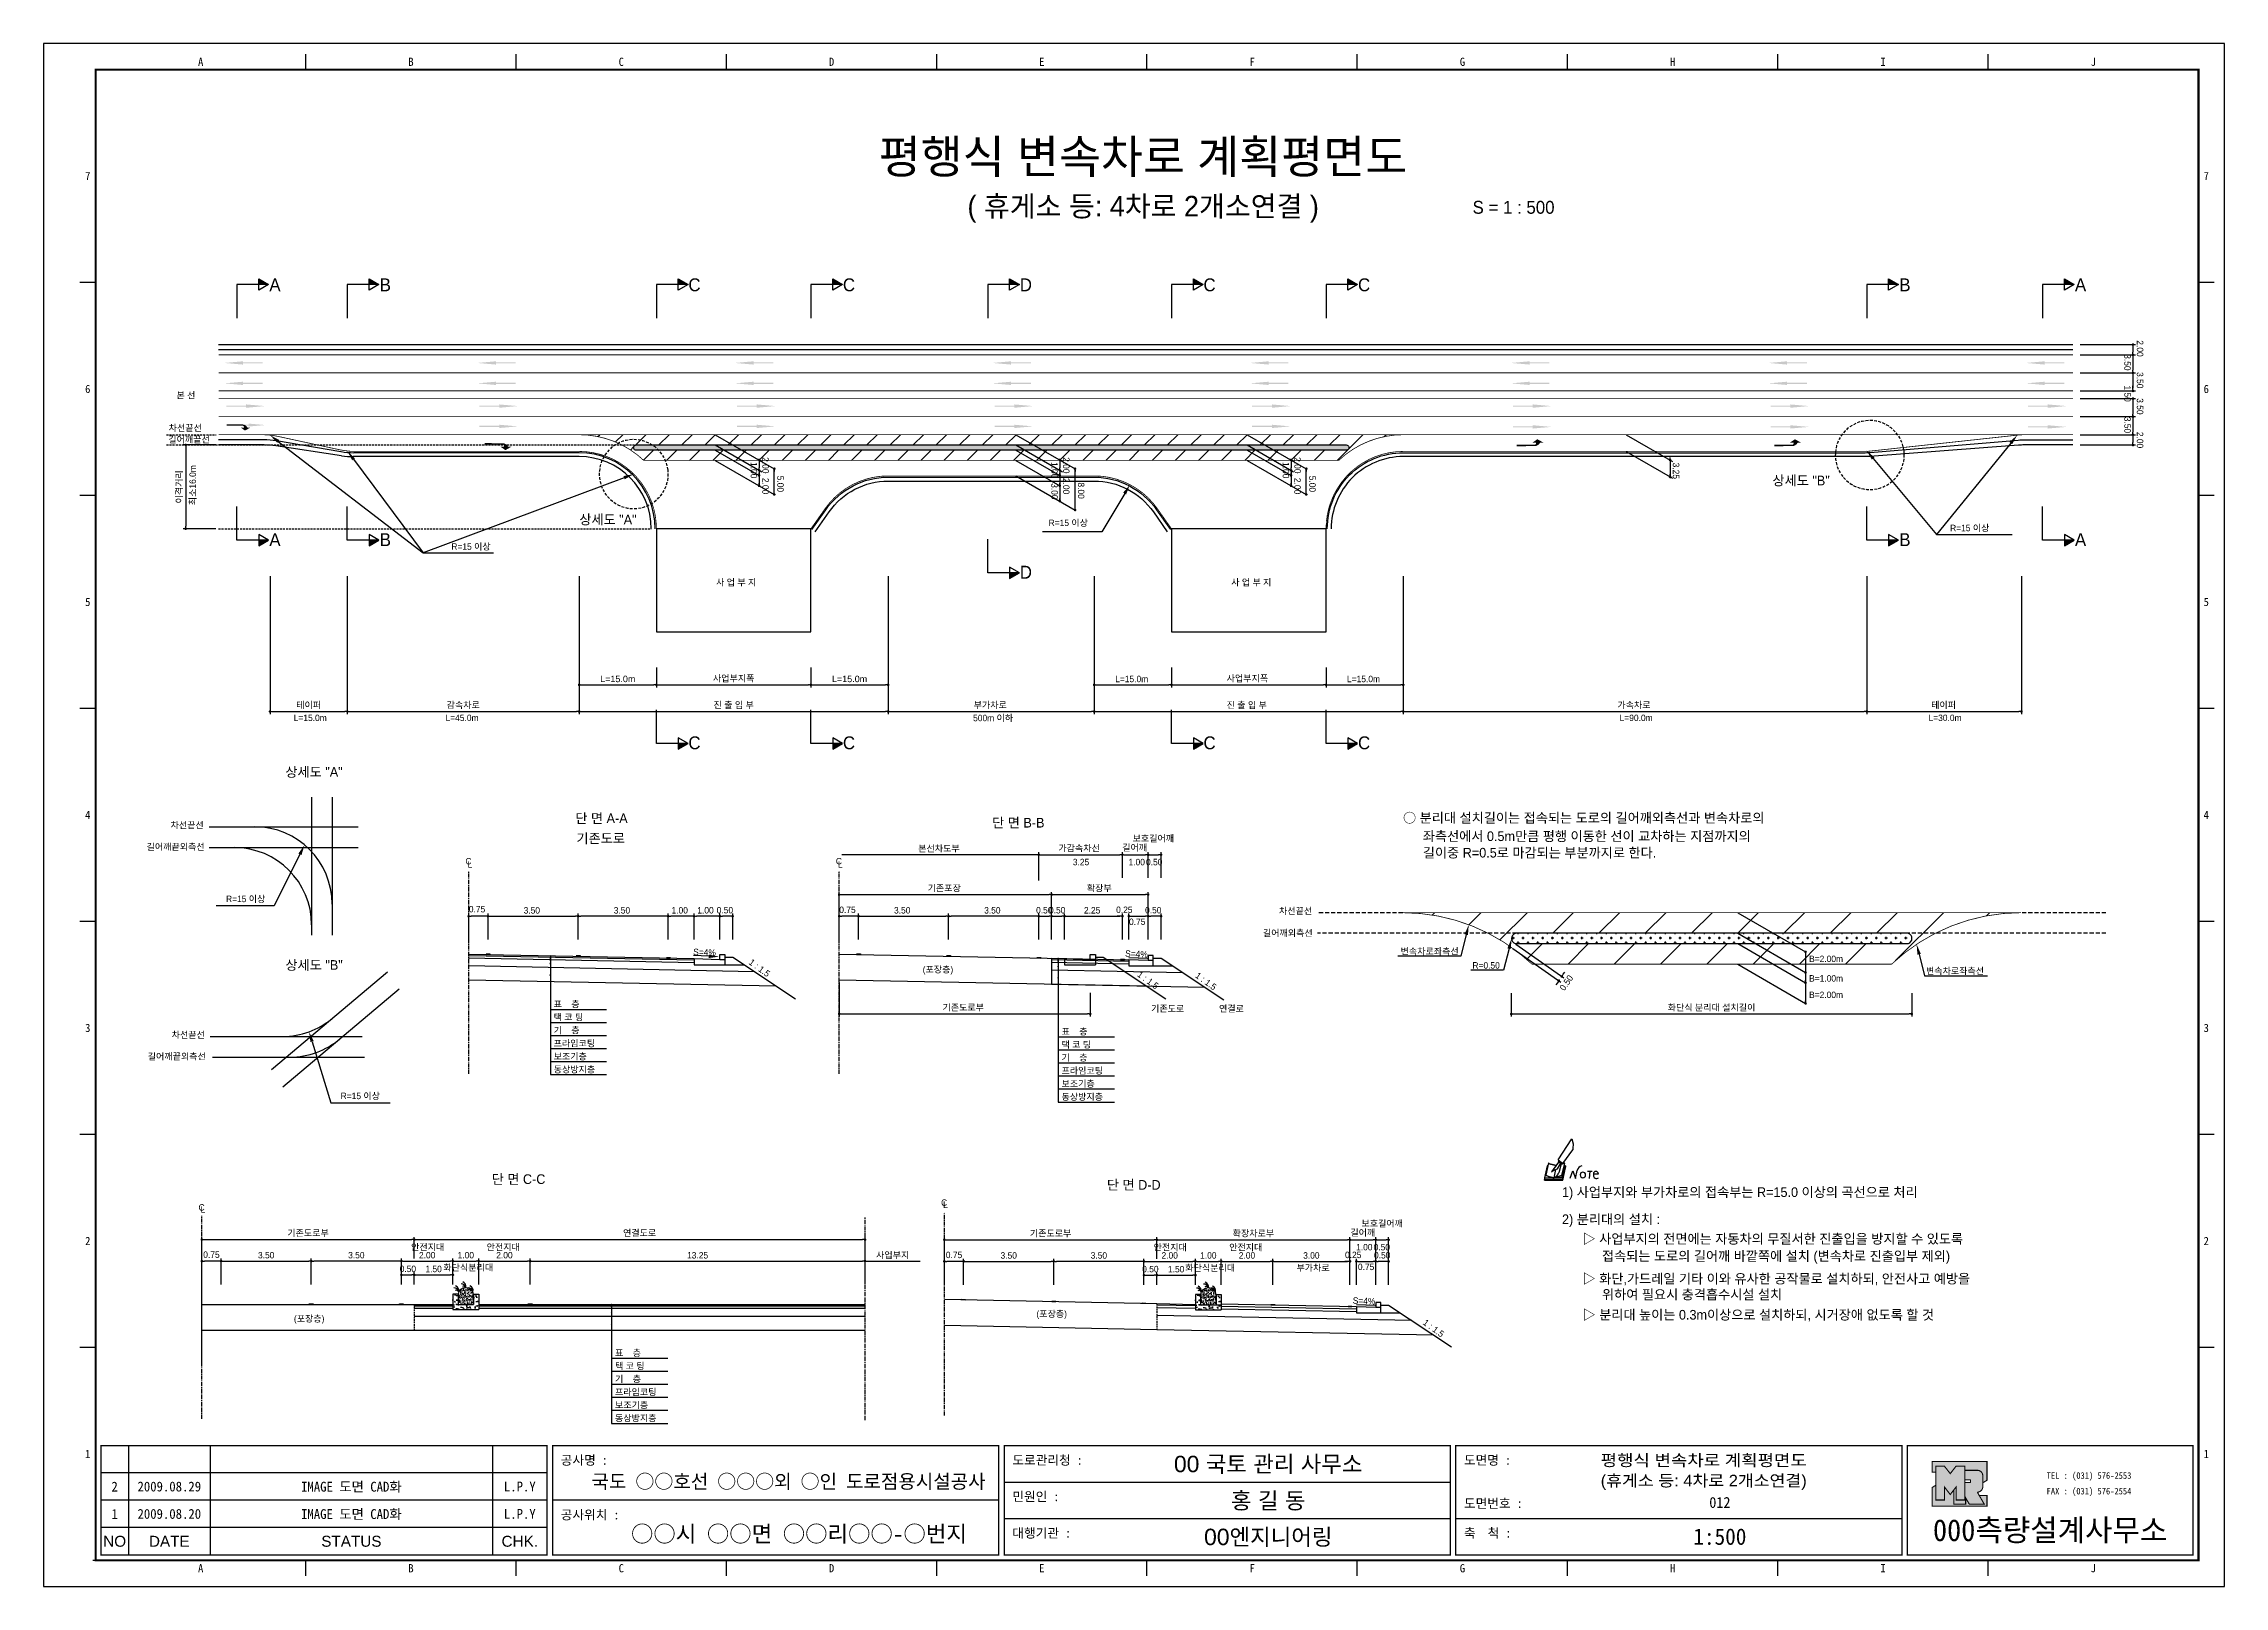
# Model space of a CAD drawing. Header units: millimetres. Extents: x 462 to 886, y -8 to 291.
import ezdxf
from ezdxf.enums import TextEntityAlignment as Align

# ---------------------------------------------------------------- set-up
doc = ezdxf.new("R2010")
doc.units = ezdxf.units.MM
doc.header["$LTSCALE"] = 0.25
doc.linetypes.add('CENTER', pattern=[50.8, 31.75, -6.35, 6.35, -6.35])
doc.linetypes.add('HIDDEN', pattern=[9.525, 6.35, -3.175])
for name, color, linetype in [('CC-GSTR-0004', 4, 'Continuous'), ('CM-LANE-0030', 30, 'Continuous'), ('CZ-DIMT-0002', 7, 'Continuous'), ('CZ-EXST-0002', 22, 'Continuous'), ('CZ-LIN1-0007', 7, 'Continuous'), ('CZ-LIN2-0003', 3, 'Continuous'), ('CZ-LINE-0001', 7, 'Continuous'), ('CZ-TEXT-BOX0', 7, 'Continuous'), ('TITLE', 7, 'Continuous')]:
    doc.layers.add(name, color=color, linetype=linetype)
doc.styles.add('견고딕', font='arial.ttf')
doc.styles.add('돋움', font='')
doc.styles.add('돋음체', font='')
doc.styles.get('돋움').set_extended_font_data('Dotum')
doc.styles.get('돋음체').set_extended_font_data('DotumChe')

msp = doc.modelspace()

# ---------------------------------------------------------------- texts
at = {"layer": 'CZ-DIMT-0002', "style": '돋움'}
for s, height, p in [('A', 2.5, (507.23, 244.4)), ('B', 2.5, (528.66, 244.4)), ('C', 2.5, (588.67, 244.4)), ('C', 2.5, (618.67, 244.4)), ('D', 2.5, (653.01, 244.4)), ('C', 2.5, (688.67, 244.4)), ('C', 2.5, (718.67, 244.4)), ('B', 2.5, (823.66, 244.4)), ('A', 2.5, (857.76, 244.4)), ('본 선', 1.25, (489.94, 222.95)), ('차선끝선', 1.25, (489.82, 216.63)), ('길어깨끝선', 1.25, (490.56, 214.37)), ('상세도 "B"', 1.875, (803.51, 206.42)), ('상세도 "A"', 1.875, (571.88, 198.85)), ('R=15 이상', 1.25, (661.24, 198.21)), ('A', 2.5, (507.23, 194.95)), ('B', 2.5, (528.66, 194.95)), ('B', 2.5, (823.66, 194.95)), ('R=15 이상', 1.25, (836.25, 197.21)), ('A', 2.5, (857.76, 194.95)), ('R=15 이상', 1.25, (545.29, 193.6)), ('사 업 부 지', 1.25, (596.77, 186.66)), ('D', 2.5, (653.01, 188.63)), ('사 업 부 지', 1.25, (696.77, 186.66)), ('L=15.0m', 1.25, (514.08, 160.37)), ('L=45.0m', 1.25, (543.55, 160.37)), ('500m 이하', 1.25, (646.65, 160.34)), ('L=90.0m', 1.25, (771.48, 160.37)), ('L=30.0m', 1.25, (831.45, 160.37)), ('C', 2.5, (588.67, 155.52)), ('C', 2.5, (618.67, 155.52)), ('C', 2.5, (688.67, 155.52)), ('C', 2.5, (718.67, 155.52)), ('차선끝선', 1.25, (490.18, 139.55)), ('길어깨끝외측선', 1.25, (487.94, 135.35)), ('C', 1.25, (544.8, 132.56)), ('L', 1.25, (545.06, 131.9)), ('C', 1.25, (616.71, 132.56)), ('L', 1.25, (616.97, 131.91)), ('R=15 이상', 1.25, (501.55, 125.23)), ('차선끝선', 1.25, (705.37, 122.9)), ('차선끝선', 1.25, (490.4, 98.87)), ('길어깨끝외측선', 1.25, (488.17, 94.67)), ('R=15 이상', 1.25, (523.8, 87)), ('C', 1.25, (492.99, 65.37)), ('L', 1.25, (493.25, 64.97)), ('C', 1.25, (637.14, 66.3)), ('L', 1.25, (637.4, 65.9))]:
    msp.add_text(s, height=height, dxfattribs=at).set_placement(p, align=Align.MIDDLE_CENTER)
for s, rotation, p in [('2.00', 270, (868.68, 233.63)), ('3.50', 270, (866.25, 230.94)), ('1.50', 270, (866.25, 224.88)), ('3.50', 270, (868.68, 227.47)), ('3.50', 270, (868.68, 222.4)), ('3.50', 270, (866.25, 218.8)), ('2.00', 270, (868.68, 215.87)), ('최소16.0m', 90, (491.88, 201.63))]:
    msp.add_text(s, height=1.25, rotation=rotation, dxfattribs=at).set_placement(p)
for s, p in [('○ 분리대 설치길이는 접속되는 도로의 길어깨외측선과 변속차로의', (726.22, 140.96)), ('좌측선에서 0.5m만큼 평행 이동한 선이 교차하는 지점까지의', (730.07, 137.4)), ('길이중 R=0.5로 마감되는 부분까지로 한다.', (730.07, 134.2)), ('1) 사업부지와 부가차로의 접속부는 R=15.0 이상의 곡선으로 처리', (757.09, 68.33)), ('2) 분리대의 설치 :', (757.09, 63.07)), ('▷ 사업부지의 전면에는 자동차의 무질서한 진출입을 방지할 수 있도록', (761.07, 59.27)), ('접속되는 도로의 길어깨 바깥쪽에 설치 (변속차로 진출입부 제외)', (764.85, 55.94)), ('▷ 화단,가드레일 기타 이와 유사한 공작물로 설치하되, 안전사고 예방을', (761.07, 51.54)), ('위하여 필요시 충격흡수시설 설치', (764.85, 48.47)), ('▷ 분리대 높이는 0.3m이상으로 설치하되, 시거장애 없도록 할 것', (761.07, 44.53))]:
    msp.add_text(s, height=1.875, dxfattribs=at).set_placement(p, align=Align.MIDDLE_LEFT)
for s, p in [('3.25', (662.12, 131.76)), ('1.00', (672.94, 131.76)), ('0.50', (676.33, 131.76)), ('길어깨외측선', (699.02, 117.98)), ('변속차로좌측선', (725.76, 114.43)), ('(포장층)', (632.98, 110.92)), ('R=0.50', (739.7, 111.71)), ('B=2.00m', (805.06, 112.98)), ('B=1.00m', (805.06, 109.19)), ('변속차로좌측선', (827.75, 110.63)), ('B=2.00m', (805.06, 106)), ('표    층', (561.34, 104.18)), ('택 코 팅', (561.34, 101.65)), ('기존도로', (677.32, 103.32)), ('연결로', (690.51, 103.32)), ('프라임코팅', (561.34, 96.58)), ('기    층', (561.34, 99.12)), ('표    층', (659.93, 98.87)), ('택 코 팅', (659.93, 96.34)), ('보조기층', (561.34, 94.05)), ('기    층', (659.93, 93.81)), ('동상방지층', (561.34, 91.52)), ('프라임코팅', (659.93, 91.28)), ('보조기층', (659.93, 88.75)), ('동상방지층', (659.93, 86.21)), ('안전지대', (533.66, 57.04)), ('안전지대', (548.33, 57.04)), ('사업부지', (623.93, 55.48)), ('안전지대', (677.81, 57)), ('안전지대', (692.48, 57)), ('1.00', (717.12, 57.03)), ('0.50', (720.52, 57.03)), ('화단식분리대', (539.93, 53.07)), ('화단식분리대', (683.96, 53.02)), ('부가차로', (705.54, 53.02)), ('(포장층)', (510.91, 43.16)), ('(포장층)', (655.06, 44.09)), ('표    층', (573.25, 36.5)), ('택 코 팅', (573.25, 33.97)), ('프라임코팅', (573.25, 28.91)), ('기    층', (573.25, 31.44)), ('보조기층', (573.25, 26.38)), ('동상방지층', (573.25, 23.85))]:
    msp.add_text(s, height=1.25, dxfattribs=at).set_placement(p)
for s, rotation, p in [('S=4%', 357.7094, (590.63, 114.88)), ('S=4%', 357.7094, (674.48, 114.56)), ('1 : 1.5', 323.8881, (601.3, 111.84)), ('1 : 1.5', 323.8881, (676.72, 109.47)), ('1 : 1.5', 323.8881, (687.97, 109.27)), ('S=4%', 357.7094, (718.67, 47.22)), ('1 : 1.5', 323.8881, (732.16, 41.93))]:
    msp.add_text(s, height=1.25, rotation=rotation, dxfattribs=at).set_placement(p, align=Align.MIDDLE_CENTER)
at = {"layer": 'CZ-DIMT-0002', "char_height": 1.25, "attachment_point": 5, "style": '돋움'}
for s, insert, rotation in [('1.00', (600.2, 208.42), 270), ('\\A1;2.00', (602.47, 209.37), 270), ('1.00', (658.57, 208.42), 270), ('\\A1;2.00', (660.84, 209.37), 270), ('1.00', (703.48, 208.42), 270), ('\\A1;2.00', (705.74, 209.37), 270), ('3.25', (779.22, 208.31), 270), ('2.00', (602.47, 205.34), 270), ('5.00', (605.36, 205.77), 270), ('3.00', (658.57, 204.32), 270), ('2.00', (660.84, 205.34), 270), ('8.00', (663.73, 204.46), 270), ('2.00', (705.74, 205.34), 270), ('5.00', (708.63, 205.77), 270), ('\\A1;0.50', (757.94, 108.95), 54.9032)]:
    msp.add_mtext(s, dxfattribs=dict(at, insert=insert, rotation=rotation))
at = {"layer": 'CZ-DIMT-0002', "insert": (636.13, 134.95), "char_height": 1.25, "attachment_point": 5, "style": '돋움'}
msp.add_mtext('본선차도부', dxfattribs=at)
at = {"layer": 'CZ-LINE-0001', "style": '돋움'}
for s, p in [('L=15.0m', (670.35, 167.29)), ('사업부지폭', (691.98, 167.4)), ('L=15.0m', (715.35, 167.29)), ('부가차로', (642.87, 162.23)), ('진 출 입 부', (691.98, 162.22)), ('가속차로', (767.84, 162.24)), ('테이퍼', (828.75, 162.23)), ('가감속차선', (659.32, 134.45)), ('길어깨', (671.71, 134.56)), ('보호길어깨', (673.72, 136.35)), ('기존포장', (633.94, 126.69)), ('확장부', (664.84, 126.69)), ('0.75', (544.87, 122.62)), ('3.50', (555.5, 122.39)), ('3.50', (573, 122.39)), ('1.00', (584.22, 122.4)), ('1.00', (589.22, 122.4)), ('0.50', (592.99, 122.42)), ('0.75', (616.78, 122.5)), ('3.50', (627.41, 122.4)), ('3.50', (644.91, 122.4)), ('0.50', (654.99, 122.41)), ('0.50', (657.49, 122.41)), ('2.25', (664.28, 122.4)), ('0.25', (670.53, 122.5)), ('0.50', (676.15, 122.42)), ('0.75', (673.03, 120.18)), ('기존도로부', (636.82, 103.55))]:
    msp.add_text(s, height=1.25, dxfattribs=at).set_placement(p)
at = {"layer": 'CZ-LINE-0001', "insert": (488.7, 205.19), "char_height": 1.25, "attachment_point": 5, "rotation": 90, "style": '돋움'}
msp.add_mtext('\\A1;이격거리', dxfattribs=at)
at = {"layer": 'CZ-LINE-0001', "char_height": 1.25, "attachment_point": 5, "style": '돋움'}
for s, insert in [('\\A1;{\\fArial|b0|i0|c0|p32;L=15.0m}', (573.78, 167.91)), ('\\A1;사업부지폭', (596.28, 167.96)), ('\\A1;{\\fArial|b0|i0|c0|p32;L=15.0m}', (618.78, 167.91)), ('\\A1;테이퍼', (513.78, 162.79)), ('\\A1;감속차로', (543.78, 162.79)), ('\\A1;진 출 입 부', (596.28, 162.79)), ('\\A1;화단식 분리대 설치길이', (786.12, 104.09)), ('\\A1;기존도로부', (513.65, 60.32)), ('\\A1;연결도로', (578.03, 60.35)), ('\\A1;기존도로부', (657.81, 60.27)), ('\\A1;확장차로{\\fGulimChe|b0|i0|c129|p32;부}', (697.18, 60.27)), ('\\A1;길어깨', (718.43, 60.4)), ('\\A1;보호길어깨', (722.18, 62.19)), ('\\A1;0.75', (494.9, 56.19)), ('\\A1;3.50', (505.53, 56.09)), ('\\A1;3.50', (523.03, 56.09)), ('\\A1;2.00', (536.78, 56.09)), ('\\A1;1.00', (544.28, 56.09)), ('\\A1;2.00', (551.78, 56.09)), ('\\A1;13.25', (589.28, 56.07)), ('\\A1;0.75', (639.06, 56.14)), ('\\A1;3.50', (649.68, 56.04)), ('\\A1;3.50', (667.18, 56.04)), ('\\A1;2.00', (680.93, 56.04)), ('\\A1;1.00', (688.43, 56.04)), ('\\A1;2.00', (695.93, 56.04)), ('\\A1;3.00', (708.43, 56.04)), ('\\A1;0.25', (716.56, 56.14)), ('\\A1;0.50', (722.18, 56.07)), ('\\A1;0.50', (533.03, 53.43)), ('\\A1;1.50', (538.03, 53.41)), ('\\A1;0.50', (677.18, 53.39)), ('\\A1;1.50', (682.18, 53.37)), ('\\A1;0.75', (719.06, 53.82))]:
    msp.add_mtext(s, dxfattribs=dict(at, insert=insert))
at = {"layer": 'CZ-TEXT-BOX0', "style": '돋움'}
for s, p in [('상세도 "A"', (514.82, 149.87)), ('단 면 A-A', (570.62, 140.88)), ('단 면 B-B', (651.54, 140.02)), ('기존도로', (570.47, 136.99)), ('상세도 "B"', (514.83, 112.41)), ('단 면 C-C', (554.52, 70.85)), ('단 면 D-D', (673.95, 69.74))]:
    msp.add_text(s, height=1.875, dxfattribs=at).set_placement(p, align=Align.MIDDLE_CENTER)
at = {"layer": 'TITLE', "color": 3, "linetype": 'Continuous', "style": '돋음체'}
for s, p in [('A', (492.81, 287.68)), ('B', (533.64, 287.68)), ('C', (574.46, 287.68)), ('D', (615.29, 287.68)), ('E', (656.11, 287.68)), ('F', (696.93, 287.68)), ('G', (737.76, 287.68)), ('H', (778.58, 287.68)), ('I', (819.41, 287.68)), ('J', (860.23, 287.68)), ('7', (470.89, 265.51)), ('7', (882.16, 265.51)), ('6', (470.89, 224.18)), ('6', (882.16, 224.18)), ('5', (470.89, 182.85)), ('5', (882.16, 182.85)), ('4', (470.89, 141.52)), ('4', (882.16, 141.52)), ('3', (470.89, 100.19)), ('3', (882.16, 100.19)), ('2', (470.89, 58.86)), ('2', (882.16, 58.86)), ('1', (470.89, 17.53)), ('1', (882.16, 17.53)), ('A', (492.81, -4.65)), ('B', (533.64, -4.65)), ('C', (574.46, -4.65)), ('D', (615.29, -4.65)), ('E', (656.11, -4.65)), ('F', (696.93, -4.65)), ('G', (737.76, -4.65)), ('H', (778.58, -4.65)), ('I', (819.41, -4.65)), ('J', (860.23, -4.65))]:
    msp.add_text(s, height=1.59, dxfattribs=at).set_placement(p, align=Align.MIDDLE)
at = {"layer": 'TITLE', "style": '돋움'}
for s, height, p in [('평행식 변속차로 계획평면도', 6.5, (675.74, 269.29)), ('( 휴게소 등: 4차로 2개소연결 )', 4, (675.78, 259.66))]:
    msp.add_text(s, height=height, dxfattribs=at).set_placement(p, align=Align.MIDDLE_CENTER)
msp.add_text('S = 1 : 500', height=2.5, dxfattribs=at).set_placement((739.73, 259.44), align=Align.MIDDLE_LEFT)
at = {"layer": 'TITLE', "style": '돋음체'}
for s, p in [('공사명 : ', (562.72, 15.43)), ('도로관리청 :', (650.39, 15.43)), ('도면명 :', (738.06, 15.43)), ('민원인 :', (650.39, 8.36)), ('도면번호 :', (738.06, 7.04)), ('공사위치 :', (562.72, 4.82)), ('대행기관 :', (650.39, 1.28)), ('축  척 :', (738.06, 1.28))]:
    msp.add_text(s, height=1.804, dxfattribs=at).set_placement(p)
at = {"layer": 'TITLE', "color": 7, "linetype": 'Continuous'}
for s, height, style, p in [('00 국토 관리 사무소', 3.1832, '견고딕', (700.06, 15.61)), ('국도 ○○호선 ○○○외 ○인 도로점용시설공사', 2.7, '돋음체', (606.94, 12.22)), ('홍 길 동', 3.183, '견고딕', (700.06, 8.53)), ('○○시 ○○면 ○○리○○-○번지', 3.1832, '돋음체', (608.96, 2.06)), ('00엔지니어링', 3.183, '견고딕', (700.06, 1.46))]:
    msp.add_text(s, height=height, dxfattribs=dict(at, style=style)).set_placement(p, align=Align.MIDDLE)
at = {"layer": 'TITLE', "style": '돋움'}
for s, width, p, p2 in [('평행식 변속차로 계획평면도', 1.010039, (764.6, 15.18), (804.6, 15.18)), ('(휴게소 등: 4차로 2개소연결)', 0.965102, (764.6, 11.23), (804.6, 11.23))]:
    msp.add_text(s, height=2.25, dxfattribs=dict(at, width=width)).set_placement(p, p2, align=Align.FIT)
at = {"layer": 'TITLE', "color": 180, "style": '돋음체'}
for s, p in [('TEL : (031) 576-2553', (851.17, 12.7)), ('FAX : (031) 576-2554', (851.17, 9.67))]:
    msp.add_text(s, height=1.2733, dxfattribs=at).set_placement(p)
at = {"layer": 'TITLE', "color": 1, "linetype": 'Continuous', "style": '돋음체'}
msp.add_text('2', height=1.91, dxfattribs=at).set_placement((476.11, 11.19), align=Align.MIDDLE)
at = {"layer": 'TITLE', "linetype": 'Continuous'}
for s, height, style, p in [('2009.08.29', 1.91, '돋음체', (486.72, 11.19)), ('L.P.Y', 1.91, '돋음체', (554.76, 11.19)), ('012', 2.122, '돋음체', (787.74, 8.1)), ('1', 1.91, '돋음체', (476.11, 5.88)), ('2009.08.20', 1.91, '돋음체', (486.72, 5.88)), ('L.P.Y', 1.91, '돋음체', (554.76, 5.88)), ('NO', 2.122, '견고딕', (476.11, 0.58)), ('DATE', 2.122, '견고딕', (486.72, 0.58)), ('STATUS', 2.122, '견고딕', (522.07, 0.58)), ('CHK.', 2.122, '견고딕', (554.76, 0.58)), ('1:500', 3.183, '돋음체', (787.74, 1.46))]:
    msp.add_text(s, height=height, dxfattribs=dict(at, style=style)).set_placement(p, align=Align.MIDDLE)
at = {"layer": 'TITLE', "style": '돋음체'}
for p in [(522.07, 11.19), (522.07, 5.88)]:
    msp.add_text('IMAGE 도면 CAD화', height=1.9099, dxfattribs=at).set_placement(p, align=Align.MIDDLE)
at = {"layer": 'TITLE', "color": 180, "style": '돋음체'}
msp.add_text('000측량설계사무소', height=4.244, dxfattribs=at).set_placement((851.86, 0.61), align=Align.CENTER)

# ---------------------------------------------------------------- blocks, each defined once
blk = doc.blocks.new('note')
for p, q in [((0.85, 3.5), (3.53, 7.57)), ((1.8, 2.79), (3.74, 5.46)), ((3.53, 7.57), (3.8, 6.64)), ((3.8, 6.64), (3.69, 5.72)), ((3.69, 5.72), (3.74, 5.46)), ((-1.24, 2.36), (-1.77, 0)), ((-1.77, 0), (1.77, 0)), ((-1.77, 0), (-1.77, -0.3)), ((-1.53, 0.52), (-1.55, 0.54)), ((-1.01, 2.9), (-1.53, 0.52)), ((-1.48, 0.48), (-1.53, 0.52)), ((-1.43, 0.44), (-1.48, 0.48)), ((-1.38, 0.41), (-1.43, 0.44)), ((-1.33, 0.4), (-1.38, 0.41)), ((-1.27, 0.37), (-1.33, 0.4)), ((-1.22, 0.35), (-1.27, 0.37)), ((-1.13, 2.36), (-1.24, 2.36)), ((-1.17, 0.33), (-1.22, 0.35)), ((-1.12, 0.32), (-1.17, 0.33)), ((-1.02, 0.25), (-1.12, 0.32)), ((-0.97, 0.22), (-1.02, 0.25)), ((-1, 2.9), (-1.01, 2.9)), ((-0.98, 2.85), (-1, 2.9)), ((-0.95, 2.8), (-0.98, 2.85)), ((-0.93, 0.21), (-0.97, 0.22)), ((-0.9, 2.75), (-0.95, 2.8)), ((-0.88, 0.19), (-0.93, 0.21)), ((-0.85, 2.72), (-0.9, 2.75)), ((-0.8, 0.18), (-0.88, 0.19)), ((-0.79, 2.69), (-0.85, 2.72)), ((-0.75, 0.17), (-0.8, 0.18)), ((-0.74, 2.68), (-0.79, 2.69)), ((-0.7, 0.16), (-0.75, 0.17)), ((-0.69, 2.65), (-0.74, 2.68)), ((-0.64, 0.15), (-0.7, 0.16)), ((-0.64, 2.65), (-0.69, 2.65)), ((-0.59, 2.63), (-0.64, 2.65)), ((-0.58, 0.14), (-0.64, 0.15)), ((-0.54, 2.62), (-0.59, 2.63)), ((-0.53, 0.13), (-0.58, 0.14)), ((-0.48, 2.61), (-0.54, 2.62)), ((-0.48, 0.12), (-0.53, 0.13)), ((-0.43, 2.61), (-0.48, 2.61)), ((-0.43, 0.11), (-0.48, 0.12)), ((0.75, 2.77), (-0.46, 1.16)), ((0.37, 2.24), (-0.46, 1.16)), ((-0.46, 1.16), (-0.08, 1.47)), ((-0.38, 2.59), (-0.43, 2.61)), ((-0.38, 0.08), (-0.43, 0.11)), ((-0.33, 2.59), (-0.38, 2.59)), ((-0.29, 0.06), (-0.38, 0.08)), ((-0.27, 2.58), (-0.33, 2.59)), ((-0.23, 0.05), (-0.29, 0.06)), ((-0.22, 2.57), (-0.27, 2.58)), ((-0.16, 0.04), (-0.23, 0.05)), ((-0.17, 2.56), (-0.22, 2.57)), ((-0.12, 2.55), (-0.17, 2.56)), ((-0.11, 0.03), (-0.16, 0.04)), ((-0.07, 2.53), (-0.12, 2.55)), ((-0.04, 0.02), (-0.11, 0.03)), ((-0.08, 1.47), (0.72, 1.75)), ((-0.01, 2.51), (-0.07, 2.53)), ((-0.05, -0.3), (-0.05, 0)), ((0, 0), (-0.04, 0.02)), ((0.04, 2.5), (-0.01, 2.51)), ((0.37, 1.63), (0, 0)), ((0, 0), (1.6, 0.53)), ((0, 0), (1.65, 0.18)), ((0, 0.01), (0.06, 0.04)), ((0, -0.3), (0, 0)), ((0.09, 2.48), (0.04, 2.5)), ((0.05, -0.3), (0.05, 0)), ((0.06, 0.04), (0.11, 0.07)), ((0.14, 2.48), (0.09, 2.48)), ((0.11, 0.07), (0.16, 0.09)), ((0.2, 2.47), (0.14, 2.48)), ((0.16, 0.09), (0.21, 0.12)), ((0.26, 2.43), (0.18, 2.46)), ((0.21, 0.12), (0.27, 0.14)), ((0.34, 2.4), (0.26, 2.43)), ((0.27, 0.14), (0.36, 0.19)), ((0.45, 2.37), (0.34, 2.4)), ((0.36, 0.19), (0.41, 0.22)), ((0.41, 0.22), (0.46, 0.27)), ((0.46, 0.27), (0.51, 0.3)), ((0.51, 0.3), (0.56, 0.34)), ((0.56, 0.34), (0.6, 0.4)), ((0.6, 0.4), (0.64, 0.45)), ((0.64, 0.45), (0.67, 0.51)), ((0.67, 0.51), (0.74, 0.58)), ((0.72, 1.75), (1.16, 2.53)), ((0.74, 0.58), (0.79, 0.63)), ((1, 3.1), (0.75, 2.77)), ((0.79, 0.63), (0.83, 0.68)), ((0.83, 0.68), (0.86, 0.73)), ((0.85, 3.5), (1.8, 2.79)), ((1, 3.4), (0.85, 3.21)), ((0.85, 3.21), (1.52, 2.71)), ((0.86, 0.73), (0.89, 0.79)), ((0.89, 0.84), (0.92, 0.89)), ((0.89, 0.79), (0.89, 0.84)), ((0.92, 0.89), (0.96, 0.95)), ((0.96, 0.95), (1.01, 0.97)), ((1.47, 2.74), (1.01, 0.97)), ((1.16, 2.53), (1.37, 2.82)), ((2.13, 2.84), (1.44, 2.63)), ((1.52, 2.71), (1.66, 2.9)), ((1.6, 0.53), (2.13, 2.84)), ((1.65, 0.18), (2.19, 2.48)), ((1.77, 0), (2.3, 2.36)), ((1.77, -0.3), (2.3, 2.07)), ((1.77, -0.38), (2.3, 1.99)), ((1.77, -0.44), (2.3, 1.93)), ((1.77, 0), (1.77, -0.3)), ((2.19, 2.48), (2.04, 2.47)), ((2.3, 2.36), (2.16, 2.36)), ((2.3, 2.36), (2.3, 2.07)), ((3.21, -0.08), (3.68, 1.4)), ((3.68, 1.4), (4.26, -0.14)), ((4.26, -0.14), (4.56, 1.44)), ((6.55, 1.34), (7.46, 1.34)), ((7.01, 1.34), (6.87, -0.11)), ((7.71, 0.77), (7.71, 0.55)), ((7.71, 0.77), (8.67, 0.77)), ((-1.77, -0.3), (1.77, -0.3)), ((-1.77, -0.43), (-1.77, -0.3)), ((-1.77, -0.37), (1.77, -0.37)), ((-1.77, -0.43), (1.77, -0.43))]:
    blk.add_line(p, q)
for centre, major_axis, start_param, end_param in [((0.4, 2.31), (0.0702, 0.0702), 3.283946, 6.425539), ((5.68, 1.23), (-0.806, 0.806), -0.591174, 0.597824), ((5.66, 0.58), (-0.378, 0.378), 3.926991, 10.210176), ((8.3, 0.49), (0.422, 0.422), 2.265602, 4.634911), ((8.19, 0.77), (-0.342, 0.342), 3.926991, 7.068583)]:
    blk.add_ellipse(centre, major_axis=major_axis, ratio=1, start_param=start_param, end_param=end_param)
blk = doc.blocks.new('_Dot')
at = {"color": 0, "linetype": 'ByBlock', "lineweight": -2}
blk.add_line((-0.5, 0), (-1, 0), dxfattribs=at)
at = {"color": 0, "linetype": 'ByBlock', "const_width": 0.5}
blk.add_lwpolyline([(-0.25, 0, 1), (0.25, 0, 1)], format="xyb", close=True, dxfattribs=at)

# ---------------------------------------------------------------- hatches: boundary and pattern name
at = {"layer": 'CM-LANE-0030'}
h = msp.add_hatch(dxfattribs=at)
h.set_pattern_fill('ANSI31', color=256, style=0)
h.set_pattern_definition([(45, (-2009.8494, 446.02), (-2.245064, 2.245064), [])])
h.paths.add_polyline_path([(713.73, 210.32, -0.191871), (726.28, 215.32), (566.28, 215.32, -0.191871), (578.83, 210.32)])
h.paths.add_polyline_path([(577.19, 212.32, 0.002096), (577.06, 212.41, -0.732581), (577.35, 213.32), (715.21, 213.32, -0.732581), (715.5, 212.41, 0.002096), (715.37, 212.32)], flags=16)
h = msp.add_hatch(dxfattribs=at)
h.set_pattern_fill('ANSI31', color=256, scale=2, style=0)
h.set_pattern_definition([(45, (-553.7225, 578.667), (-4.490128, 4.490128), [])])
h.paths.add_polyline_path([(821.07, 112.56, -0.191871), (846.17, 122.56), (726.17, 122.56, -0.191871), (751.27, 112.56)])
h.paths.add_polyline_path([(747.98, 116.56, 0.002096), (747.73, 116.74, -0.732581), (748.3, 118.56), (824.03, 118.56, -0.732581), (824.61, 116.74, 0.002096), (824.35, 116.56)], flags=16)
at = {"layer": 'CZ-EXST-0002'}
h = msp.add_hatch(dxfattribs=at)
h.set_pattern_fill('AR-CONC', color=256, scale=0.01, style=0)
h.set_pattern_definition([(50, (-566.3394, 3529.3856), (1.8218467, -0.15939086), [0.1905, -2.0955]), (355, (-566.3394, 3529.3856), (-0.3524283, 1.9105664), [0.1524, -1.6764]), (100.451, (-566.1876, 3529.3723), (1.469425, 1.7511669), [0.1619, -1.7809]), (46.1842, (-566.3394, 3529.8936), (2.7107904, -0.4204233), [0.28575, -3.14325]), (96.6356, (-566.1135, 3529.8586), (2.3740423, 2.4742556), [0.24285, -2.67135]), (351.184, (-566.3394, 3529.8936), (2.374046, 2.4742512), [0.2286, -2.5146]), (21, (-566.0854, 3529.7666), (1.5161488, -1.0226552), [0.1905, -2.0955]), (326, (-566.0854, 3529.7666), (0.6180203, 1.8418797), [0.1524, -1.6764]), (71.4514, (-565.9591, 3529.6814), (2.1341649, 0.8192286), [0.1619, -1.7809]), (37.5, (-566.33945, 3529.3856), (0.03088603, 0.84555039), [0, -1.65608, 0, -1.7018, 0, -1.68275]), (7.5, (-566.33945, 3529.3856), (0.66819663, 1.00180575), [0, -0.97028, 0, -1.61798, 0, -0.64135]), (327.5, (-566.90587, 3529.3856), (1.35590595, -0.05728744), [0, -0.635, 0, -1.9812, 0, -2.6289]), (317.5, (-567.1599, 3529.3856), (1.4812918, 0.2542649), [0, -0.8255, 0, -1.31572, 0, -1.8669])])
h.paths.add_polyline_path([(546.78, 45.54), (546.78, 48.54), (545.78, 48.54), (545.78, 46.54), (542.78, 46.54), (542.78, 48.54), (541.78, 48.54), (541.78, 45.54)])
h = msp.add_hatch(dxfattribs=at)
h.set_pattern_fill('AR-SAND', color=256, scale=0.01, style=0)
h.set_pattern_definition([(37.5, (-566.33945, 3529.38562), (-0.016000313, 0.489413237), [0, -0.38608, 0, -0.4318, 0, -0.41275]), (7.5, (-566.33945, 3529.3856), (0.44952328, 0.7168251), [0, -0.20828, 0, -0.34798, 0, -0.13335]), (327.5, (-566.65187, 3529.38562), (0.79099237, 0.001437185), [0, -0.127, 0, -0.4572, 0, -0.5969]), (317.5, (-566.65187, 3529.3856), (0.76355645, 0.22292932), [0, -0.0635, 0, -0.29972, 0, -0.3429])])
edge = h.paths.add_edge_path()
edge.add_ellipse((544.28, 48.54), major_axis=(-1.5, 0), ratio=0.829212, start_angle=180, end_angle=360)
edge.add_line((542.78, 48.54), (542.78, 46.54))
edge.add_line((542.78, 46.54), (545.78, 46.54))
edge.add_line((545.78, 46.54), (545.78, 48.54))
h = msp.add_hatch(dxfattribs=at)
h.set_pattern_fill('AR-CONC', color=256, scale=0.01, style=0)
h.set_pattern_definition([(50, (-422.1848, 3529.3403), (1.8218467, -0.15939086), [0.1905, -2.0955]), (355, (-422.1848, 3529.3403), (-0.3524283, 1.9105664), [0.1524, -1.6764]), (100.451, (-422.033, 3529.327), (1.469425, 1.7511669), [0.1619, -1.7809]), (46.1842, (-422.1848, 3529.8483), (2.7107904, -0.4204233), [0.28575, -3.14325]), (96.6356, (-421.9589, 3529.8132), (2.3740423, 2.4742556), [0.24285, -2.67135]), (351.184, (-422.1848, 3529.8483), (2.374046, 2.4742512), [0.2286, -2.5146]), (21, (-421.9308, 3529.7213), (1.5161488, -1.0226552), [0.1905, -2.0955]), (326, (-421.9308, 3529.7213), (0.6180203, 1.8418797), [0.1524, -1.6764]), (71.4514, (-421.8044, 3529.636), (2.1341649, 0.8192286), [0.1619, -1.7809]), (37.5, (-422.18476, 3529.3403), (0.03088603, 0.84555039), [0, -1.65608, 0, -1.7018, 0, -1.68275]), (7.5, (-422.1848, 3529.3403), (0.66819663, 1.00180575), [0, -0.97028, 0, -1.61798, 0, -0.64135]), (327.5, (-422.7512, 3529.3403), (1.35590595, -0.05728744), [0, -0.635, 0, -1.9812, 0, -2.6289]), (317.5, (-423.0052, 3529.3403), (1.4812918, 0.2542649), [0, -0.8255, 0, -1.31572, 0, -1.8669])])
h.paths.add_polyline_path([(690.93, 45.49), (690.93, 48.49), (689.93, 48.49), (689.93, 46.49), (686.93, 46.49), (686.93, 48.49), (685.93, 48.49), (685.93, 45.49)])
h = msp.add_hatch(dxfattribs=at)
h.set_pattern_fill('AR-SAND', color=256, scale=0.01, style=0)
h.set_pattern_definition([(37.5, (-422.18476, 3529.34027), (-0.016000313, 0.489413237), [0, -0.38608, 0, -0.4318, 0, -0.41275]), (7.5, (-422.18476, 3529.3403), (0.44952328, 0.7168251), [0, -0.20828, 0, -0.34798, 0, -0.13335]), (327.5, (-422.4972, 3529.34027), (0.79099237, 0.001437185), [0, -0.127, 0, -0.4572, 0, -0.5969]), (317.5, (-422.4972, 3529.3403), (0.76355645, 0.22292932), [0, -0.0635, 0, -0.29972, 0, -0.3429])])
edge = h.paths.add_edge_path()
edge.add_ellipse((688.43, 48.49), major_axis=(-1.5, 0), ratio=0.829212, start_angle=180, end_angle=360)
edge.add_line((686.93, 48.49), (686.93, 46.49))
edge.add_line((686.93, 46.49), (689.93, 46.49))
edge.add_line((689.93, 46.49), (689.93, 48.49))
at = {"layer": 'CZ-LIN1-0007'}
for points in [[(501.03, 229.56), (501.03, 229.35), (504.85, 229.35), (504.85, 229.14), (501.03, 229.14), (501.03, 228.92), (497.38, 229.24)], [(550.15, 229.56), (550.15, 229.35), (553.98, 229.35), (553.98, 229.14), (550.15, 229.14), (550.15, 228.92), (546.5, 229.24)], [(600.15, 229.56), (600.15, 229.35), (603.98, 229.35), (603.98, 229.14), (600.15, 229.14), (600.15, 228.92), (596.5, 229.24)], [(650.15, 229.56), (650.15, 229.35), (653.98, 229.35), (653.98, 229.14), (650.15, 229.14), (650.15, 228.92), (646.5, 229.24)], [(700.15, 229.56), (700.15, 229.35), (703.98, 229.35), (703.98, 229.14), (700.15, 229.14), (700.15, 228.92), (696.5, 229.24)], [(750.8, 229.56), (750.8, 229.35), (754.62, 229.35), (754.62, 229.14), (750.8, 229.14), (750.8, 228.92), (747.15, 229.24)], [(800.8, 229.56), (800.8, 229.35), (804.62, 229.35), (804.62, 229.14), (800.8, 229.14), (800.8, 228.92), (797.15, 229.24)], [(850.8, 229.56), (850.8, 229.35), (854.62, 229.35), (854.62, 229.14), (850.8, 229.14), (850.8, 228.92), (847.15, 229.24)], [(501.03, 225.6), (501.03, 225.39), (504.85, 225.39), (504.85, 225.18), (501.03, 225.18), (501.03, 224.96), (497.38, 225.28)], [(550.15, 225.6), (550.15, 225.39), (553.98, 225.39), (553.98, 225.18), (550.15, 225.18), (550.15, 224.96), (546.5, 225.28)], [(600.15, 225.6), (600.15, 225.39), (603.98, 225.39), (603.98, 225.18), (600.15, 225.18), (600.15, 224.96), (596.5, 225.28)], [(650.15, 225.6), (650.15, 225.39), (653.98, 225.39), (653.98, 225.18), (650.15, 225.18), (650.15, 224.96), (646.5, 225.28)], [(700.15, 225.6), (700.15, 225.39), (703.98, 225.39), (703.98, 225.18), (700.15, 225.18), (700.15, 224.96), (696.5, 225.28)], [(750.8, 225.6), (750.8, 225.39), (754.62, 225.39), (754.62, 225.18), (750.8, 225.18), (750.8, 224.96), (747.15, 225.28)], [(800.8, 225.6), (800.8, 225.39), (804.62, 225.39), (804.62, 225.18), (800.8, 225.18), (800.8, 224.96), (797.15, 225.28)], [(850.8, 225.6), (850.8, 225.39), (854.62, 225.39), (854.62, 225.18), (850.8, 225.18), (850.8, 224.96), (847.15, 225.28)], [(501.64, 221.19), (501.64, 220.97), (497.81, 220.97), (497.81, 220.76), (501.64, 220.76), (501.64, 220.54), (505.29, 220.87)], [(550.76, 221.19), (550.76, 220.97), (546.93, 220.97), (546.93, 220.76), (550.76, 220.76), (550.76, 220.54), (554.41, 220.87)], [(600.76, 221.19), (600.76, 220.97), (596.93, 220.97), (596.93, 220.76), (600.76, 220.76), (600.76, 220.54), (604.41, 220.87)], [(650.76, 221.19), (650.76, 220.97), (646.93, 220.97), (646.93, 220.76), (650.76, 220.76), (650.76, 220.54), (654.41, 220.87)], [(700.76, 221.19), (700.76, 220.97), (696.93, 220.97), (696.93, 220.76), (700.76, 220.76), (700.76, 220.54), (704.41, 220.87)], [(751.4, 221.19), (751.4, 220.97), (747.58, 220.97), (747.58, 220.76), (751.4, 220.76), (751.4, 220.54), (755.05, 220.87)], [(801.4, 221.19), (801.4, 220.97), (797.58, 220.97), (797.58, 220.76), (801.4, 220.76), (801.4, 220.54), (805.05, 220.87)], [(851.4, 221.19), (851.4, 220.97), (847.58, 220.97), (847.58, 220.76), (851.4, 220.76), (851.4, 220.54), (855.05, 220.87)], [(501, 217.3, -0.267976), (501.9, 216.7), (502.46, 216.7), (501.42, 216.12), (500.59, 216.69), (501.2, 216.69, 0.504994), (500.93, 217.06), (497.88, 217.08), (497.88, 217.32)], [(502.13, 217.47), (502.13, 217.28), (498.7, 217.28), (498.7, 217.09), (502.13, 217.09), (502.13, 216.9), (505.4, 217.19)], [(550.76, 217.25), (550.76, 217.04), (546.93, 217.04), (546.93, 216.82), (550.76, 216.82), (550.76, 216.61), (554.41, 216.93)], [(600.76, 217.25), (600.76, 217.04), (596.93, 217.04), (596.93, 216.82), (600.76, 216.82), (600.76, 216.61), (604.41, 216.93)], [(650.76, 217.25), (650.76, 217.04), (646.93, 217.04), (646.93, 216.82), (650.76, 216.82), (650.76, 216.61), (654.41, 216.93)], [(700.76, 217.25), (700.76, 217.04), (696.93, 217.04), (696.93, 216.82), (700.76, 216.82), (700.76, 216.61), (704.41, 216.93)], [(751.4, 217.15), (751.4, 216.94), (747.58, 216.94), (747.58, 216.73), (751.4, 216.73), (751.4, 216.51), (755.05, 216.83)], [(801.4, 217.15), (801.4, 216.94), (797.58, 216.94), (797.58, 216.73), (801.4, 216.73), (801.4, 216.51), (805.05, 216.83)], [(851.4, 217.15), (851.4, 216.94), (847.58, 216.94), (847.58, 216.73), (851.4, 216.73), (851.4, 216.51), (855.05, 216.83)], [(551.48, 213.66, -0.267976), (552.51, 212.98), (553.14, 212.98), (551.97, 212.32), (551.02, 212.97), (551.71, 212.97, 0.504994), (551.41, 213.39), (547.94, 213.41), (547.94, 213.68)], [(751.82, 213.1, 0.267976), (752.85, 213.78), (753.48, 213.78), (752.31, 214.44), (751.36, 213.79), (752.06, 213.79, -0.504994), (751.75, 213.37), (748.28, 213.35), (748.28, 213.08)], [(801.82, 213.1, 0.267976), (802.85, 213.78), (803.48, 213.78), (802.31, 214.44), (801.36, 213.79), (802.06, 213.79, -0.504994), (801.75, 213.37), (798.28, 213.35), (798.28, 213.08)], [(548.96, 114.45), (548.96, 114.57), (548.21, 114.59), (548.21, 114.46)], [(620.88, 114.45), (620.88, 114.58), (620.13, 114.59), (620.13, 114.47)], [(566.46, 114.1), (566.46, 114.22), (565.71, 114.24), (565.71, 114.11)], [(583.96, 113.75), (583.96, 113.87), (583.21, 113.89), (583.21, 113.76)], [(638.38, 114.1), (638.38, 114.23), (637.63, 114.24), (637.63, 114.12)], [(655.88, 113.75), (655.88, 113.88), (655.13, 113.89), (655.13, 113.77)], [(672.13, 113.43), (672.13, 113.55), (671.38, 113.57), (671.38, 113.44)], [(514.65, 46.54), (514.65, 46.66), (513.9, 46.66), (513.9, 46.54)], [(532.15, 46.54), (532.15, 46.66), (531.4, 46.66), (531.4, 46.54)], [(557.15, 46.54), (557.15, 46.66), (556.4, 46.66), (556.4, 46.54)], [(641.31, 47.39), (641.31, 47.51), (640.56, 47.53), (640.56, 47.4)], [(658.81, 47.04), (658.81, 47.16), (658.06, 47.18), (658.06, 47.05)], [(676.31, 46.69), (676.31, 46.81), (675.56, 46.83), (675.56, 46.7)], [(701.31, 46.39), (701.31, 46.51), (700.56, 46.53), (700.56, 46.4)], [(716.31, 46.09), (716.31, 46.21), (715.56, 46.23), (715.56, 46.1)]]:
    msp.add_hatch(color=256, dxfattribs=at).paths.add_polyline_path(points)
at = {"layer": 'CZ-LIN2-0003'}
h = msp.add_hatch(dxfattribs=at)
h.set_pattern_fill('CROSS', color=256, scale=0.075, style=0)
h.set_pattern_definition([(0, (-2009.84937, 446.02006), (0.47625, 0.47625), [0.238125, -0.714375]), (90, (-2009.7303, 445.901), (-0.47625, 0.47625), [0.238125, -0.714375])])
h.paths.add_polyline_path([(715.21, 213.32), (577.35, 213.32, 0.732581), (577.06, 212.41, -0.002096), (577.19, 212.32), (715.37, 212.32, -0.002096), (715.5, 212.41, 0.732581)])
h = msp.add_hatch(dxfattribs=at)
h.set_pattern_fill('CROSS', color=256, scale=0.15, style=0)
h.set_pattern_definition([(0, (-553.7225, 578.6667), (0.9525, 0.9525), [0.47625, -1.42875]), (90, (-553.4843, 578.4286), (-0.9525, 0.9525), [0.47625, -1.42875])])
h.paths.add_polyline_path([(748.3, 118.56, 0.732581), (747.73, 116.74, -0.002096), (747.98, 116.56), (824.35, 116.56, -0.002096), (824.61, 116.74, 0.732581), (824.03, 118.56)])
at = {"layer": 'CZ-LINE-0001'}
for points in [[(504.08, 245.59), (504.08, 244.49), (505.98, 244.49)], [(525.5, 245.59), (525.5, 244.49), (527.4, 244.49)], [(585.52, 245.59), (585.52, 244.49), (587.42, 244.49)], [(615.52, 245.59), (615.52, 244.49), (617.42, 244.49)], [(649.85, 245.59), (649.85, 244.49), (651.75, 244.49)], [(685.52, 245.59), (685.52, 244.49), (687.42, 244.49)], [(715.52, 245.59), (715.52, 244.49), (717.42, 244.49)], [(820.5, 245.59), (820.5, 244.49), (822.4, 244.49)], [(854.61, 245.59), (854.61, 244.49), (856.51, 244.49)], [(505.98, 194.82), (504.08, 194.82), (504.08, 193.72)], [(527.4, 194.82), (525.5, 194.82), (525.5, 193.72)], [(822.4, 194.82), (820.5, 194.82), (820.5, 193.72)], [(856.51, 194.82), (854.61, 194.82), (854.61, 193.72)], [(651.75, 188.5), (649.85, 188.5), (649.85, 187.4)], [(587.42, 155.39), (585.52, 155.39), (585.52, 154.29)], [(617.42, 155.39), (615.52, 155.39), (615.52, 154.29)], [(687.42, 155.39), (685.52, 155.39), (685.52, 154.29)], [(717.42, 155.39), (715.52, 155.39), (715.52, 154.29)]]:
    msp.add_hatch(color=256, dxfattribs=at).paths.add_polyline_path(points)
at = {"layer": 'TITLE', "ltscale": 150}
h = msp.add_hatch(color=8, dxfattribs=at)
edge = h.paths.add_edge_path()
edge.add_line((839.6, 16.06), (828.93, 16.06))
edge.add_line((828.93, 16.06), (828.93, 13.98))
edge.add_line((828.93, 13.98), (829.64, 13.98))
edge.add_line((829.64, 13.98), (829.64, 15.15))
edge.add_line((829.64, 15.15), (831.33, 15.15))
edge.add_line((831.33, 15.15), (832.46, 13.7))
edge.add_line((832.46, 13.7), (833.59, 15.15))
edge.add_line((833.59, 15.15), (835.28, 15.15))
edge.add_line((835.28, 15.15), (835.28, 14.35))
edge.add_line((835.28, 14.35), (837.72, 14.35))
edge.add_arc((837.72, 13.29), 1.07, 0, 90, ccw=False)
edge.add_line((838.78, 13.29), (838.78, 11.92))
edge.add_line((838.78, 11.92), (839.6, 12.43))
edge.add_line((839.6, 12.43), (839.6, 16.06))
h.paths.add_polyline_path([(833.14, 10.53), (832.46, 9.65), (831.33, 11.11), (831.33, 8.59), (829.64, 8.59), (829.64, 11.44), (828.93, 11), (828.93, 7.37), (839.6, 7.37), (839.6, 9.45), (838.1, 9.45), (839.05, 7.8), (836.15, 7.8), (835.45, 9.01), (835.45, 7.8), (833.14, 7.8)])
msp.add_hatch(color=5, dxfattribs=at).paths.add_polyline_path([(835.28, 15.15), (833.59, 15.15), (832.46, 13.7), (831.33, 15.15), (829.64, 15.15), (829.64, 8.59), (831.33, 8.59), (831.33, 11.11), (832.46, 9.65), (833.59, 11.11), (833.59, 8.59), (835.28, 8.59)])
h = msp.add_hatch(color=161, dxfattribs=at)
edge = h.paths.add_edge_path()
edge.add_arc((837.72, 13.29), 1.07, 360, 450)
edge.add_line((837.72, 14.35), (835.28, 14.35))
edge.add_line((835.28, 14.35), (835.28, 12.5))
edge.add_line((835.28, 12.5), (836.27, 12.5))
edge.add_arc((836.27, 12.39), 0.113, 0, 90, ccw=False)
edge.add_line((836.39, 12.39), (836.39, 12.08))
edge.add_arc((836.27, 12.08), 0.113, 270, 360, ccw=False)
edge.add_line((836.27, 11.97), (835.28, 11.97))
edge.add_line((835.28, 11.97), (835.28, 8.59))
edge.add_line((835.28, 8.59), (833.59, 8.59))
edge.add_line((833.59, 8.59), (833.59, 11.11))
edge.add_line((833.59, 11.11), (833.14, 10.53))
edge.add_line((833.14, 10.53), (833.14, 7.8))
edge.add_line((833.14, 7.8), (835.45, 7.8))
edge.add_line((835.45, 7.8), (835.45, 9.01))
edge.add_line((835.45, 9.01), (836.15, 7.8))
edge.add_line((836.15, 7.8), (839.05, 7.8))
edge.add_line((839.05, 7.8), (837.72, 10.11))
edge.add_arc((837.72, 11.18), 1.07, 270, 360)
edge.add_line((838.78, 11.18), (838.78, 13.29))

# ---------------------------------------------------------------- linework, layer by layer
at = {"color": 0, "linetype": 'ByBlock', "lineweight": -2}
for p, q in [((867.93, 232.57), (867.93, 232.32)), ((867.93, 231.07), (867.93, 231.32)), ((867.93, 230.57), (867.93, 230.32)), ((867.93, 227.57), (867.93, 227.82)), ((867.93, 227.07), (867.93, 226.82)), ((867.93, 224.07), (867.93, 224.32)), ((867.93, 224.07), (867.93, 224.32)), ((867.93, 222.07), (867.93, 221.82)), ((867.93, 222.07), (867.93, 221.82)), ((867.93, 219.07), (867.93, 219.32)), ((867.93, 218.57), (867.93, 218.32)), ((867.93, 215.57), (867.93, 215.82)), ((867.93, 215.07), (867.93, 214.82)), ((867.93, 213.57), (867.93, 213.82)), ((601.22, 210.16), (601.22, 209.91)), ((601.22, 208.66), (601.22, 208.91)), ((601.22, 208.16), (601.22, 207.91)), ((601.22, 207.66), (601.22, 207.91)), ((604.17, 208.45), (604.17, 208.2)), ((659.59, 210.16), (659.59, 209.91)), ((659.59, 208.66), (659.59, 208.91)), ((659.59, 208.16), (659.59, 207.91)), ((659.59, 207.66), (659.59, 207.91)), ((662.55, 208.45), (662.55, 208.2)), ((704.49, 210.16), (704.49, 209.91)), ((704.49, 208.66), (704.49, 208.91)), ((704.49, 208.16), (704.49, 207.91)), ((704.49, 207.66), (704.49, 207.91)), ((707.45, 208.45), (707.45, 208.2)), ((778.06, 210.66), (778.06, 210.91)), ((778.06, 210.16), (778.06, 209.91)), ((778.06, 207.41), (778.06, 207.66)), ((601.22, 205.66), (601.22, 205.91)), ((604.17, 203.95), (604.17, 204.2)), ((659.59, 205.66), (659.59, 205.91)), ((704.49, 205.66), (704.49, 205.91)), ((707.45, 203.95), (707.45, 204.2)), ((659.59, 202.66), (659.59, 202.91)), ((662.55, 200.95), (662.55, 201.2)), ((666.53, 166.77), (666.78, 166.77)), ((681.03, 166.77), (680.78, 166.77)), ((681.53, 166.77), (681.78, 166.77)), ((711.03, 166.77), (710.78, 166.77)), ((711.53, 166.77), (711.78, 166.77)), ((726.03, 166.77), (725.78, 166.77)), ((666.03, 161.6), (665.78, 161.6)), ((666.53, 161.6), (666.78, 161.6)), ((726.03, 161.6), (725.78, 161.6)), ((726.53, 161.6), (726.78, 161.6)), ((816.03, 161.6), (815.78, 161.6)), ((816.53, 161.6), (816.78, 161.6)), ((846.03, 161.6), (845.78, 161.6)), ((655.25, 133.8), (655, 133.8)), ((655.75, 133.8), (656, 133.8)), ((671.5, 133.8), (671.25, 133.8)), ((672, 133.8), (672.25, 133.8)), ((676.5, 133.8), (676.25, 133.8)), ((677, 133.8), (677.25, 133.8)), ((679, 133.8), (678.75, 133.8)), ((617, 126.06), (617.25, 126.06)), ((657.75, 126.06), (657.5, 126.06)), ((658.25, 126.06), (658.5, 126.06)), ((676.5, 126.06), (676.25, 126.06)), ((545.09, 121.88), (545.34, 121.88)), ((548.34, 121.88), (548.09, 121.88)), ((548.84, 121.88), (549.09, 121.88)), ((565.84, 121.88), (565.59, 121.88)), ((566.34, 121.88), (566.59, 121.88)), ((583.34, 121.88), (583.09, 121.88)), ((583.84, 121.88), (584.09, 121.88)), ((588.34, 121.88), (588.09, 121.88)), ((588.84, 121.88), (589.09, 121.88)), ((593.34, 121.88), (593.09, 121.88)), ((593.84, 121.88), (594.09, 121.88)), ((595.84, 121.88), (595.59, 121.88)), ((617, 121.88), (617.25, 121.88)), ((620.25, 121.88), (620, 121.88)), ((620.75, 121.88), (621, 121.88)), ((637.75, 121.88), (637.5, 121.88)), ((638.25, 121.88), (638.5, 121.88)), ((655.25, 121.88), (655, 121.88)), ((655.75, 121.88), (656, 121.88)), ((657.75, 121.88), (657.5, 121.88)), ((658.25, 121.88), (658.5, 121.88)), ((660.25, 121.88), (660, 121.88)), ((660.75, 121.88), (661, 121.88)), ((671.5, 121.88), (671.25, 121.88)), ((671.5, 121.88), (671.25, 121.88)), ((673.25, 121.88), (673.5, 121.88)), ((673.25, 121.88), (673.5, 121.88)), ((676.5, 121.88), (676.25, 121.88)), ((677, 121.88), (677.25, 121.88)), ((679, 121.88), (678.75, 121.88)), ((804.37, 114.71), (804.37, 114.46)), ((757.19, 110.4), (757.34, 110.6)), ((804.37, 110.71), (804.37, 110.46)), ((756.33, 109.17), (756.19, 108.96)), ((804.37, 109.21), (804.37, 109.46)), ((617, 102.92), (617.25, 102.92)), ((665.25, 102.92), (665, 102.92)), ((804.37, 105.21), (804.37, 105.46))]:
    msp.add_line(p, q, dxfattribs=at)
at = {"color": 0, "linetype": 'ByBlock', "const_width": 0.25}
for points in [[(867.93, 232.69, 1), (867.93, 232.94, 1)], [(867.93, 230.69, 1), (867.93, 230.94, 1)], [(867.93, 230.94, 1), (867.93, 230.69, 1)], [(867.93, 227.19, 1), (867.93, 227.44, 1)], [(867.93, 227.44, 1), (867.93, 227.19, 1)], [(867.93, 223.94, 1), (867.93, 223.69, 1)], [(867.93, 223.94, 1), (867.93, 223.69, 1)], [(867.93, 222.19, 1), (867.93, 222.44, 1)], [(867.93, 222.19, 1), (867.93, 222.44, 1)], [(867.93, 218.69, 1), (867.93, 218.94, 1)], [(867.93, 218.94, 1), (867.93, 218.69, 1)], [(867.93, 215.44, 1), (867.93, 215.19, 1)], [(867.93, 215.19, 1), (867.93, 215.44, 1)], [(867.93, 213.44, 1), (867.93, 213.19, 1)], [(601.22, 210.29, 1), (601.22, 210.54, 1)], [(601.22, 208.54, 1), (601.22, 208.29, 1)], [(601.22, 208.29, 1), (601.22, 208.54, 1)], [(601.22, 207.54, 1), (601.22, 207.29, 1)], [(604.17, 208.58, 1), (604.17, 208.83, 1)], [(659.59, 210.29, 1), (659.59, 210.54, 1)], [(659.59, 208.29, 1), (659.59, 208.54, 1)], [(659.59, 208.54, 1), (659.59, 208.29, 1)], [(659.59, 207.54, 1), (659.59, 207.29, 1)], [(662.55, 208.58, 1), (662.55, 208.83, 1)], [(704.49, 210.29, 1), (704.49, 210.54, 1)], [(704.49, 208.29, 1), (704.49, 208.54, 1)], [(704.49, 208.54, 1), (704.49, 208.29, 1)], [(704.49, 207.54, 1), (704.49, 207.29, 1)], [(707.45, 208.58, 1), (707.45, 208.83, 1)], [(778.06, 210.54, 1), (778.06, 210.29, 1)], [(778.06, 210.29, 1), (778.06, 210.54, 1)], [(601.22, 205.54, 1), (601.22, 205.29, 1)], [(604.17, 203.83, 1), (604.17, 203.58, 1)], [(659.59, 205.54, 1), (659.59, 205.29, 1)], [(704.49, 205.54, 1), (704.49, 205.29, 1)], [(707.45, 203.83, 1), (707.45, 203.58, 1)], [(778.06, 207.29, 1), (778.06, 207.04, 1)], [(659.59, 202.54, 1), (659.59, 202.29, 1)], [(662.55, 200.83, 1), (662.55, 200.58, 1)], [(666.4, 166.77, 1), (666.15, 166.77, 1)], [(681.4, 166.77, 1), (681.15, 166.77, 1)], [(681.15, 166.77, 1), (681.4, 166.77, 1)], [(711.4, 166.77, 1), (711.15, 166.77, 1)], [(711.15, 166.77, 1), (711.4, 166.77, 1)], [(726.15, 166.77, 1), (726.4, 166.77, 1)], [(666.4, 161.6, 1), (666.15, 161.6, 1)], [(666.15, 161.6, 1), (666.4, 161.6, 1)], [(726.4, 161.6, 1), (726.15, 161.6, 1)], [(726.15, 161.6, 1), (726.4, 161.6, 1)], [(816.15, 161.6, 1), (816.4, 161.6, 1)], [(816.4, 161.6, 1), (816.15, 161.6, 1)], [(846.15, 161.6, 1), (846.4, 161.6, 1)], [(655.38, 133.8, 1), (655.63, 133.8, 1)], [(655.63, 133.8, 1), (655.38, 133.8, 1)], [(671.88, 133.8, 1), (671.63, 133.8, 1)], [(671.63, 133.8, 1), (671.88, 133.8, 1)], [(676.63, 133.8, 1), (676.88, 133.8, 1)], [(676.88, 133.8, 1), (676.63, 133.8, 1)], [(679.13, 133.8, 1), (679.38, 133.8, 1)], [(616.88, 126.06, 1), (616.63, 126.06, 1)], [(657.88, 126.06, 1), (658.13, 126.06, 1)], [(658.13, 126.06, 1), (657.88, 126.06, 1)], [(676.63, 126.06, 1), (676.88, 126.06, 1)], [(544.96, 121.88, 1), (544.71, 121.88, 1)], [(548.71, 121.88, 1), (548.46, 121.88, 1)], [(548.46, 121.88, 1), (548.71, 121.88, 1)], [(565.96, 121.88, 1), (566.21, 121.88, 1)], [(566.21, 121.88, 1), (565.96, 121.88, 1)], [(583.71, 121.88, 1), (583.46, 121.88, 1)], [(583.46, 121.88, 1), (583.71, 121.88, 1)], [(588.46, 121.88, 1), (588.71, 121.88, 1)], [(588.71, 121.88, 1), (588.46, 121.88, 1)], [(593.46, 121.88, 1), (593.71, 121.88, 1)], [(593.71, 121.88, 1), (593.46, 121.88, 1)], [(595.96, 121.88, 1), (596.21, 121.88, 1)], [(616.88, 121.88, 1), (616.63, 121.88, 1)], [(620.38, 121.88, 1), (620.63, 121.88, 1)], [(620.63, 121.88, 1), (620.38, 121.88, 1)], [(637.88, 121.88, 1), (638.13, 121.88, 1)], [(638.13, 121.88, 1), (637.88, 121.88, 1)], [(655.63, 121.88, 1), (655.38, 121.88, 1)], [(655.38, 121.88, 1), (655.63, 121.88, 1)], [(658.13, 121.88, 1), (657.88, 121.88, 1)], [(657.88, 121.88, 1), (658.13, 121.88, 1)], [(660.63, 121.88, 1), (660.38, 121.88, 1)], [(660.38, 121.88, 1), (660.63, 121.88, 1)], [(671.63, 121.88, 1), (671.88, 121.88, 1)], [(671.63, 121.88, 1), (671.88, 121.88, 1)], [(673.13, 121.88, 1), (672.88, 121.88, 1)], [(673.13, 121.88, 1), (672.88, 121.88, 1)], [(676.63, 121.88, 1), (676.88, 121.88, 1)], [(676.88, 121.88, 1), (676.63, 121.88, 1)], [(679.13, 121.88, 1), (679.38, 121.88, 1)], [(804.37, 114.83, 1), (804.37, 115.08, 1)], [(757.12, 110.29, 1), (756.98, 110.09, 1)], [(804.37, 110.83, 1), (804.37, 111.08, 1)], [(756.4, 109.27, 1), (756.55, 109.48, 1)], [(804.37, 109.08, 1), (804.37, 108.83, 1)], [(616.88, 102.92, 1), (616.63, 102.92, 1)], [(665.38, 102.92, 1), (665.63, 102.92, 1)], [(804.37, 105.08, 1), (804.37, 104.83, 1)]]:
    msp.add_lwpolyline(points, format="xyb", close=True, dxfattribs=at)
at = {"layer": 'CC-GSTR-0004'}
for p, q in [((505.04, 214.32), (496.28, 214.32)), ((505.16, 213.32), (496.28, 213.32)), ((520.17, 211.23), (507.38, 213.15)), ((520.05, 212.02), (507.5, 214.11)), ((520.05, 212.02), (520.05, 212.02)), ((566.28, 211.82), (522.52, 211.82)), ((522.52, 211.82), (522.52, 211.82)), ((566.28, 211.07), (522.4, 211.07)), ((593.59, 114.46), (594.59, 114.46)), ((593.59, 113.46), (593.59, 114.46)), ((594.59, 114.46), (594.59, 112.46)), ((588.59, 113.66), (593.59, 113.46)), ((588.59, 113.66), (588.59, 112.46)), ((588.59, 112.46), (594.59, 112.46)), ((593.59, 113.46), (594.59, 113.46))]:
    msp.add_line(p, q, dxfattribs=at)
for points in [[(496.28, 232.82), (856.28, 232.82)], [(496.28, 231.82), (856.28, 231.82)], [(677.75, 113.26), (676.75, 113.26), (673, 113.41), (673, 112.26), (677.75, 112.26), (677.75, 114.26), (676.75, 114.26), (676.75, 113.26)], [(721.93, 45.92), (720.93, 45.92), (717.18, 46.07), (717.18, 44.92), (721.93, 44.92), (721.93, 46.92), (720.93, 46.92), (720.93, 45.92)]]:
    msp.add_lwpolyline(points, dxfattribs=at)
for points in [[(711.53, 197.07, -0.414214), (726.28, 211.82), (815.65, 211.82), (815.65, 211.82, 0.020788), (816.9, 211.87), (816.9, 211.87), (845.66, 214.27), (845.66, 214.27, -0.020788), (846.9, 214.32), (856.28, 214.32)], [(856.28, 213.32), (846.84, 213.32, 0.018717), (845.72, 213.28), (816.84, 211.11, -0.018717), (815.72, 211.07), (726.28, 211.07, 0.414214), (712.28, 197.07)], [(611.48, 196.92), (614.18, 200.76, -0.245085), (626.28, 207.07), (666.28, 207.07, -0.245085), (678.37, 200.76), (681.07, 196.92)], [(612.1, 196.49), (614.8, 200.33, -0.245113), (626.28, 206.32), (666.28, 206.32, -0.245113), (677.76, 200.33), (680.46, 196.49)]]:
    msp.add_lwpolyline(points, format="xyb", dxfattribs=at)
for centre, radius, start, end in [((505.04, 199.32), 15, 80.5377, 90), ((505.16, 198.32), 15, 81.4692, 90), ((522.52, 226.82), 15, 260.5377, 270), ((566.28, 197.07), 14.75, 360, 90), ((522.4, 226.07), 15, 261.4692, 270), ((566.28, 197.07), 14, 0, 90)]:
    msp.add_arc(centre, radius, start, end, dxfattribs=at)
at = {"layer": 'CM-LANE-0030', "const_width": 0.15}
for points in [[(496.28, 223.82), (856.28, 223.82)], [(496.28, 222.32), (856.28, 222.32)]]:
    msp.add_lwpolyline(points, dxfattribs=at)
for points in [[(566.28, 215.32), (726.28, 215.32, 0.191871), (713.73, 210.32), (578.83, 210.32, 0.191871)], [(726.17, 122.56), (846.17, 122.56, 0.191871), (821.07, 112.56), (751.27, 112.56, 0.191871)]]:
    msp.add_lwpolyline(points, format="xyb", close=True, dxfattribs=at)
at = {"layer": 'CZ-EXST-0002'}
for p, q in [((514.34, 144.96), (514.34, 118.18)), ((518.33, 144.96), (518.33, 118.18)), ((494.45, 139.22), (523.4, 139.22)), ((494.45, 135.2), (523.4, 135.2)), ((616.75, 114.54), (660.5, 113.66)), ((665.5, 113.46), (665.5, 114.46)), ((665.5, 114.46), (666.5, 114.46)), ((666.5, 114.46), (666.5, 112.46)), ((506.55, 92.11), (529.1, 111.1)), ((660.5, 113.66), (660.5, 112.46)), ((660.5, 113.66), (665.5, 113.46)), ((660.5, 112.46), (666.5, 112.46)), ((665.5, 113.46), (666.5, 113.46)), ((666.5, 113.96), (668, 113.96)), ((668, 113.96), (680.2, 105.83)), ((508.76, 88.74), (531.36, 107.77)), ((616.75, 109.54), (676.43, 108.34)), ((494.68, 98.54), (524.16, 98.54)), ((495.09, 94.54), (524.64, 94.54)), ((678.43, 46.64), (637.18, 47.47)), ((493.03, 46.54), (534.28, 46.54)), ((678.43, 41.64), (637.18, 42.47)), ((493.03, 41.54), (534.28, 41.54))]:
    msp.add_line(p, q, dxfattribs=at)
at = {"layer": 'CZ-LIN1-0007'}
for p, q in [((504.67, 215.32), (504.67, 215.32)), ((507.85, 214.98), (507.85, 214.98)), ((519.71, 212.41), (519.71, 212.41)), ((548.21, 114.59), (548.96, 114.57)), ((548.21, 114.46), (548.96, 114.45)), ((548.96, 114.57), (548.96, 114.45)), ((620.13, 114.59), (620.88, 114.58)), ((620.13, 114.47), (620.88, 114.45)), ((620.88, 114.58), (620.88, 114.45)), ((565.71, 114.24), (566.46, 114.22)), ((565.71, 114.11), (566.46, 114.1)), ((566.46, 114.22), (566.46, 114.1)), ((583.21, 113.89), (583.96, 113.87)), ((583.21, 113.76), (583.96, 113.75)), ((583.96, 113.87), (583.96, 113.75)), ((637.63, 114.24), (638.38, 114.23)), ((637.63, 114.12), (638.38, 114.1)), ((638.38, 114.23), (638.38, 114.1)), ((655.13, 113.89), (655.88, 113.88)), ((655.13, 113.77), (655.88, 113.75)), ((655.88, 113.88), (655.88, 113.75)), ((671.38, 113.57), (672.13, 113.55)), ((671.38, 113.44), (672.13, 113.43)), ((672.13, 113.55), (672.13, 113.43)), ((513.9, 46.66), (514.65, 46.66)), ((513.9, 46.54), (513.9, 46.66)), ((514.65, 46.66), (514.65, 46.54)), ((531.4, 46.66), (532.15, 46.66)), ((531.4, 46.54), (531.4, 46.66)), ((532.15, 46.66), (532.15, 46.54)), ((556.4, 46.54), (556.4, 46.66)), ((556.4, 46.66), (557.15, 46.66)), ((557.15, 46.66), (557.15, 46.54)), ((640.56, 47.4), (640.56, 47.53)), ((640.56, 47.53), (641.31, 47.51)), ((641.31, 47.39), (640.56, 47.4)), ((641.31, 47.51), (641.31, 47.39)), ((658.06, 47.18), (658.81, 47.16)), ((658.06, 47.05), (658.06, 47.18)), ((658.81, 47.04), (658.06, 47.05)), ((658.81, 47.16), (658.81, 47.04)), ((675.56, 46.7), (675.56, 46.83)), ((675.56, 46.83), (676.31, 46.81)), ((676.31, 46.69), (675.56, 46.7)), ((676.31, 46.81), (676.31, 46.69)), ((514.65, 46.54), (513.9, 46.54)), ((532.15, 46.54), (531.4, 46.54)), ((557.15, 46.54), (556.4, 46.54)), ((700.56, 46.4), (700.56, 46.53)), ((700.56, 46.53), (701.31, 46.51)), ((701.31, 46.39), (700.56, 46.4)), ((701.31, 46.51), (701.31, 46.39)), ((715.56, 46.23), (716.31, 46.21)), ((715.56, 46.1), (715.56, 46.23)), ((716.31, 46.09), (715.56, 46.1)), ((716.31, 46.21), (716.31, 46.09))]:
    msp.add_line(p, q, dxfattribs=at)
at = {"layer": 'CZ-LIN1-0007', "const_width": 0.15}
for points in [[(496.28, 230.82), (856.28, 230.82)], [(535.47, 215.32), (566.28, 215.32)], [(726.28, 215.32), (786.68, 215.32)]]:
    msp.add_lwpolyline(points, dxfattribs=at)
at = {"layer": 'CZ-LIN1-0007', "linetype": 'HIDDEN', "const_width": 0.15}
for points in [[(496.28, 227.32), (856.28, 227.32)], [(496.28, 218.82), (856.28, 218.82)], [(504.67, 215.32), (535.47, 215.32)], [(786.68, 215.32), (847.09, 215.32)]]:
    msp.add_lwpolyline(points, dxfattribs=at)
at = {"layer": 'CZ-LIN1-0007', "const_width": 0.15}
for points in [[(581.28, 197.07, 0.414214), (566.28, 212.07), (522.88, 212.07, -0.053393), (519.71, 212.41), (507.85, 214.98, 0.053393), (504.67, 215.32), (496.28, 215.32)], [(856.28, 215.32), (847.09, 215.32, 0.026985), (845.47, 215.23), (817.08, 212.15, -0.026985), (815.47, 212.07), (726.28, 212.07, 0.414214), (711.28, 197.07)], [(611.28, 197.07), (613.98, 200.9, -0.245076), (626.28, 207.32), (666.28, 207.32, -0.245076), (678.58, 200.9), (681.28, 197.07)]]:
    msp.add_lwpolyline(points, format="xyb", dxfattribs=at)
at = {"layer": 'CZ-LIN2-0003'}
for p, q in [((544.84, 114.53), (588.59, 113.66)), ((544.84, 114.28), (588.59, 113.41)), ((544.84, 113.78), (588.59, 112.91)), ((544.84, 112.28), (600.26, 111.17)), ((594.59, 113.96), (596.09, 113.96)), ((594.59, 112.46), (598.34, 112.46)), ((596.09, 113.96), (608.29, 105.82)), ((658, 113.71), (658, 108.71)), ((658, 113.71), (673, 113.41)), ((658, 113.46), (673, 113.16)), ((658, 112.96), (673, 112.66)), ((658, 111.46), (683.46, 110.95)), ((677.75, 113.76), (679.25, 113.76)), ((677.75, 112.26), (681.5, 112.26)), ((679.25, 113.76), (691.45, 105.63)), ((544.84, 109.53), (604.52, 108.34)), ((658, 108.71), (687.72, 108.12)), ((542.78, 48.54), (541.78, 48.54)), ((541.78, 48.54), (541.78, 45.54)), ((542.78, 48.54), (542.78, 46.54)), ((545.78, 48.54), (546.78, 48.54)), ((545.78, 48.54), (545.78, 46.54)), ((546.78, 48.54), (546.78, 45.54)), ((685.93, 46.49), (678.43, 46.64)), ((686.93, 48.49), (685.93, 48.49)), ((685.93, 48.49), (685.93, 45.49)), ((686.93, 48.49), (686.93, 46.49)), ((689.93, 48.49), (690.93, 48.49)), ((689.93, 48.49), (689.93, 46.49)), ((690.93, 48.49), (690.93, 45.49)), ((717.18, 46.07), (690.93, 46.59)), ((534.28, 46.54), (541.78, 46.54)), ((534.28, 46.29), (541.78, 46.29)), ((534.28, 45.79), (541.78, 45.79)), ((534.28, 44.29), (621.78, 44.29)), ((541.78, 45.54), (546.78, 45.54)), ((542.78, 46.54), (545.78, 46.54)), ((546.78, 46.54), (621.78, 46.54)), ((546.78, 46.29), (621.78, 46.29)), ((546.78, 45.79), (621.78, 45.79)), ((685.93, 46.24), (678.43, 46.39)), ((685.93, 45.74), (678.43, 45.89)), ((727.96, 43.4), (678.43, 44.39)), ((685.93, 45.49), (690.93, 45.49)), ((686.93, 46.49), (689.93, 46.49)), ((689.93, 46.49), (690.93, 46.49)), ((717.18, 45.62), (690.93, 46.14)), ((717.18, 45.12), (690.93, 45.64)), ((721.93, 46.42), (723.43, 46.42)), ((721.93, 44.92), (725.68, 44.92)), ((723.43, 46.42), (735.64, 38.28)), ((534.28, 41.54), (621.78, 41.54)), ((732.21, 40.57), (678.43, 41.64))]:
    msp.add_line(p, q, dxfattribs=at)
for points in [[(715.37, 212.32), (577.19, 212.32, 0.002096), (577.06, 212.41, -0.732581), (577.35, 213.32), (715.21, 213.32, -0.732581), (715.5, 212.41, 0.002096)], [(824.35, 116.56, -0.002096), (824.61, 116.74, 0.732581), (824.03, 118.56), (748.3, 118.56, 0.732581), (747.73, 116.74, -0.002096), (747.98, 116.56)]]:
    msp.add_lwpolyline(points, format="xyb", close=True, dxfattribs=at)
for points in [[(611.28, 197.07), (581.28, 197.07), (581.28, 177.07), (611.28, 177.07)], [(711.28, 197.07), (681.28, 197.07), (681.28, 177.07), (711.28, 177.07)]]:
    msp.add_lwpolyline(points, close=True, dxfattribs=at)
for centre, radius, start, end in [((503.33, 124.22), 15, 0, 90), ((499.34, 120.2), 15, 0, 90), ((508.71, 113.54), 15, 270, 310.097), ((510.17, 109.54), 15, 270, 310.097), ((543.3, 50.01), 1, 347.1802, 67.3267), ((687.45, 49.96), 1, 347.1802, 67.3267), ((542.01, 48.88), 0.88, 7.8639, 92.7752), ((542.47, 48.85), 0.44, 19.771, 124.0366), ((541.91, 49.22), 1, 347.1802, 67.3267), ((543.41, 49.66), 0.88, 7.8639, 92.7752), ((543.87, 49.63), 0.44, 19.771, 124.0366), ((544.8, 48.88), 0.88, 7.8639, 92.7752), ((545.26, 48.85), 0.44, 19.771, 124.0366), ((544.69, 49.22), 1, 347.1802, 67.3267), ((686.17, 48.83), 0.88, 7.8639, 92.7752), ((686.63, 48.81), 0.44, 19.771, 124.0366), ((686.06, 49.18), 1, 347.1802, 67.3267), ((687.56, 49.62), 0.88, 7.8639, 92.7752), ((688.02, 49.59), 0.44, 19.771, 124.0366), ((688.96, 48.83), 0.88, 7.8639, 92.7752), ((689.41, 48.81), 0.44, 19.771, 124.0366), ((688.85, 49.18), 1, 347.1802, 67.3267)]:
    msp.add_arc(centre, radius, start, end, dxfattribs=at)
for centre in [(544.28, 48.54), (688.43, 48.49)]:
    msp.add_ellipse(centre, major_axis=(-1.5, 0), ratio=0.829212, start_param=3.141593, end_param=6.283185, dxfattribs=at)
at = {"layer": 'CZ-LINE-0001'}
for p, q in [((504.08, 243.39), (504.08, 245.59)), ((504.08, 245.59), (505.98, 244.49)), ((525.5, 243.39), (525.5, 245.59)), ((525.5, 245.59), (527.4, 244.49)), ((585.52, 243.39), (585.52, 245.59)), ((585.52, 245.59), (587.42, 244.49)), ((615.52, 243.39), (615.52, 245.59)), ((615.52, 245.59), (617.42, 244.49)), ((649.85, 243.39), (649.85, 245.59)), ((649.85, 245.59), (651.75, 244.49)), ((685.52, 243.39), (685.52, 245.59)), ((685.52, 245.59), (687.42, 244.49)), ((715.52, 243.39), (715.52, 245.59)), ((715.52, 245.59), (717.42, 244.49)), ((820.5, 243.39), (820.5, 245.59)), ((820.5, 245.59), (822.4, 244.49)), ((854.61, 243.39), (854.61, 245.59)), ((854.61, 245.59), (856.51, 244.49)), ((505.98, 244.49), (499.84, 244.49)), ((499.84, 244.49), (499.84, 237.95)), ((505.98, 244.49), (504.08, 243.39)), ((527.4, 244.49), (521.26, 244.49)), ((521.26, 244.49), (521.26, 237.95)), ((527.4, 244.49), (525.5, 243.39)), ((587.42, 244.49), (581.28, 244.49)), ((581.28, 244.49), (581.28, 237.95)), ((587.42, 244.49), (585.52, 243.39)), ((617.42, 244.49), (611.28, 244.49)), ((611.28, 244.49), (611.28, 237.95)), ((617.42, 244.49), (615.52, 243.39)), ((651.75, 244.49), (645.61, 244.49)), ((645.61, 244.49), (645.61, 237.95)), ((651.75, 244.49), (649.85, 243.39)), ((687.42, 244.49), (681.28, 244.49)), ((681.28, 244.49), (681.28, 237.95)), ((687.42, 244.49), (685.52, 243.39)), ((717.42, 244.49), (711.28, 244.49)), ((711.28, 244.49), (711.28, 237.95)), ((717.42, 244.49), (715.52, 243.39)), ((822.4, 244.49), (816.26, 244.49)), ((816.26, 244.49), (816.26, 237.95)), ((822.4, 244.49), (820.5, 243.39)), ((856.51, 244.49), (850.37, 244.49)), ((850.37, 244.49), (850.37, 237.95)), ((856.51, 244.49), (854.61, 243.39)), ((857.7, 232.82), (868.43, 232.82)), ((857.7, 230.82), (868.43, 230.82)), ((857.7, 230.82), (868.43, 230.82)), ((867.93, 232.32), (867.93, 231.32)), ((867.93, 230.32), (867.93, 227.82)), ((857.7, 227.32), (868.43, 227.32)), ((857.7, 227.32), (868.43, 227.32)), ((867.93, 226.82), (867.93, 224.32)), ((867.93, 224.32), (867.93, 224.82)), ((857.7, 223.82), (868.43, 223.82)), ((857.7, 223.82), (868.43, 223.82)), ((857.7, 222.32), (868.43, 222.32)), ((857.7, 222.32), (868.43, 222.32)), ((867.93, 221.82), (867.93, 221.32)), ((867.93, 221.82), (867.93, 219.32)), ((857.7, 218.82), (868.43, 218.82)), ((857.7, 218.82), (868.43, 218.82)), ((867.93, 218.32), (867.93, 215.82)), ((495.78, 213.32), (489.4, 213.32)), ((489.9, 212.82), (489.9, 197.57)), ((592.72, 215.32), (604.17, 208.7)), ((592.72, 213.32), (601.72, 208.12)), ((592.72, 212.32), (601.22, 207.41)), ((651.09, 215.32), (662.55, 208.7)), ((651.09, 213.32), (660.09, 208.12)), ((651.09, 212.32), (659.59, 207.41)), ((695.99, 215.32), (707.45, 208.7)), ((695.99, 213.32), (704.99, 208.12)), ((695.99, 212.32), (704.49, 207.41)), ((769.57, 215.32), (778.56, 210.12)), ((769.57, 212.07), (778.56, 206.87)), ((844.21, 213.68), (829.82, 195.96)), ((857.7, 215.32), (868.43, 215.32)), ((857.7, 215.32), (868.43, 215.32)), ((857.7, 213.32), (868.43, 213.32)), ((867.93, 214.82), (867.93, 213.82)), ((592.72, 210.32), (604.17, 203.7)), ((601.22, 209.91), (601.22, 208.91)), ((601.22, 207.91), (601.22, 205.41)), ((604.17, 203.7), (604.17, 208.7)), ((651.09, 210.32), (659.59, 205.41)), ((659.59, 209.91), (659.59, 208.91)), ((659.59, 207.91), (659.59, 202.41)), ((662.55, 200.7), (662.55, 208.7)), ((695.99, 210.32), (707.45, 203.7)), ((704.49, 209.91), (704.49, 208.91)), ((704.49, 207.91), (704.49, 205.41)), ((707.45, 203.7), (707.45, 208.7)), ((778.06, 209.91), (778.06, 206.91)), ((817.5, 210.69), (829.82, 195.96)), ((651.09, 207.32), (662.55, 200.7)), ((672.19, 203.9), (667.73, 196.44)), ((499.84, 194.82), (499.84, 201.36)), ((521.26, 194.82), (521.26, 201.36)), ((816.26, 194.82), (816.26, 201.36)), ((850.37, 194.82), (850.37, 201.36)), ((495.78, 197.07), (489.4, 197.07)), ((505.98, 194.82), (499.84, 194.82)), ((505.98, 194.82), (504.08, 195.92)), ((504.08, 195.92), (504.08, 193.72)), ((504.08, 193.72), (505.98, 194.82)), ((527.4, 194.82), (521.26, 194.82)), ((527.4, 194.82), (525.5, 195.92)), ((525.5, 195.92), (525.5, 193.72)), ((525.5, 193.72), (527.4, 194.82)), ((645.61, 188.5), (645.61, 195.04)), ((667.73, 196.44), (656.25, 196.44)), ((822.4, 194.82), (816.26, 194.82)), ((822.4, 194.82), (820.5, 195.92)), ((820.5, 195.92), (820.5, 193.72)), ((820.5, 193.72), (822.4, 194.82)), ((829.82, 195.96), (844.45, 195.96)), ((856.51, 194.82), (850.37, 194.82)), ((856.51, 194.82), (854.61, 195.92)), ((854.61, 195.92), (854.61, 193.72)), ((854.61, 193.72), (856.51, 194.82)), ((536.02, 192.39), (549.63, 192.39)), ((506.28, 187.87), (506.28, 161.1)), ((521.28, 187.87), (521.28, 161.1)), ((521.28, 187.87), (521.28, 161.1)), ((566.28, 187.87), (566.28, 161.1)), ((626.28, 187.87), (626.28, 161.1)), ((651.75, 188.5), (645.61, 188.5)), ((651.75, 188.5), (649.85, 189.6)), ((649.85, 189.6), (649.85, 187.4)), ((649.85, 187.4), (651.75, 188.5)), ((666.28, 187.87), (666.28, 161.1)), ((726.28, 187.87), (726.28, 161.1)), ((816.28, 187.87), (816.28, 161.1)), ((816.28, 187.87), (816.28, 161.1)), ((846.28, 187.87), (846.28, 161.1)), ((566.28, 170.15), (566.28, 161.1)), ((566.28, 170.15), (566.28, 166.27)), ((581.28, 170.15), (581.28, 166.27)), ((581.28, 170.15), (581.28, 166.27)), ((611.28, 170.15), (611.28, 166.27)), ((611.28, 170.15), (611.28, 166.27)), ((626.28, 170.15), (626.28, 161.1)), ((626.28, 170.15), (626.28, 166.27)), ((666.28, 170.15), (666.28, 161.1)), ((666.28, 170.15), (666.28, 166.27)), ((681.28, 170.15), (681.28, 166.27)), ((681.28, 170.15), (681.28, 166.27)), ((711.28, 170.15), (711.28, 166.27)), ((711.28, 170.15), (711.28, 166.27)), ((726.28, 170.15), (726.28, 161.1)), ((726.28, 170.15), (726.28, 166.27)), ((566.78, 166.77), (580.78, 166.77)), ((581.78, 166.77), (610.78, 166.77)), ((611.78, 166.77), (625.78, 166.77)), ((666.78, 166.77), (680.78, 166.77)), ((681.78, 166.77), (710.78, 166.77)), ((711.78, 166.77), (725.78, 166.77)), ((506.78, 161.6), (520.78, 161.6)), ((521.78, 161.6), (565.78, 161.6)), ((566.78, 161.6), (625.78, 161.6)), ((581.28, 155.39), (581.28, 161.93)), ((611.28, 155.39), (611.28, 161.93)), ((626.78, 161.6), (665.78, 161.6)), ((666.78, 161.6), (725.78, 161.6)), ((681.28, 155.39), (681.28, 161.93)), ((711.28, 155.39), (711.28, 161.93)), ((726.78, 161.6), (815.78, 161.6)), ((816.78, 161.6), (845.78, 161.6)), ((587.42, 155.39), (581.28, 155.39)), ((587.42, 155.39), (585.52, 156.49)), ((585.52, 156.49), (585.52, 154.29)), ((585.52, 154.29), (587.42, 155.39)), ((617.42, 155.39), (611.28, 155.39)), ((617.42, 155.39), (615.52, 156.49)), ((615.52, 156.49), (615.52, 154.29)), ((615.52, 154.29), (617.42, 155.39)), ((687.42, 155.39), (681.28, 155.39)), ((687.42, 155.39), (685.52, 156.49)), ((685.52, 156.49), (685.52, 154.29)), ((685.52, 154.29), (687.42, 155.39)), ((717.42, 155.39), (711.28, 155.39)), ((717.42, 155.39), (715.52, 156.49)), ((715.52, 156.49), (715.52, 154.29)), ((715.52, 154.29), (717.42, 155.39)), ((512.08, 133.9), (507.07, 123.87)), ((655, 133.8), (617.25, 133.8)), ((655.5, 128.83), (655.5, 134.3)), ((655.5, 129.33), (655.5, 134.3)), ((656, 133.8), (671.25, 133.8)), ((671.75, 129.33), (671.75, 134.3)), ((671.75, 129.33), (671.75, 134.3)), ((672.25, 133.8), (676.25, 133.8)), ((676.75, 129.33), (676.75, 134.3)), ((676.75, 129.33), (676.75, 134.3)), ((677.25, 133.8), (678.75, 133.8)), ((679.25, 129.33), (679.25, 134.3)), ((507.07, 123.87), (495.84, 123.87)), ((616.75, 122.38), (616.75, 126.56)), ((617.25, 126.06), (657.5, 126.06)), ((658, 122.38), (658, 126.56)), ((658, 122.38), (658, 126.56)), ((658.5, 126.06), (676.25, 126.06)), ((676.75, 122.38), (676.75, 126.56)), ((544.84, 117.33), (544.84, 122.38)), ((548.09, 121.88), (545.34, 121.88)), ((548.59, 117.33), (548.59, 122.38)), ((548.59, 117.33), (548.59, 122.38)), ((549.09, 121.88), (565.59, 121.88)), ((566.09, 117.33), (566.09, 122.38)), ((566.09, 117.33), (566.09, 122.38)), ((583.09, 121.88), (566.59, 121.88)), ((583.59, 117.33), (583.59, 122.38)), ((583.59, 117.33), (583.59, 122.38)), ((588.09, 121.88), (584.09, 121.88)), ((588.59, 117.33), (588.59, 122.38)), ((588.59, 117.33), (588.59, 122.38)), ((593.09, 121.88), (589.09, 121.88)), ((593.59, 119.77), (593.59, 122.38)), ((593.59, 117.33), (593.59, 122.38)), ((595.59, 121.88), (594.09, 121.88)), ((596.09, 117.33), (596.09, 122.38)), ((616.75, 117.33), (616.75, 122.38)), ((620, 121.88), (617.25, 121.88)), ((620.5, 117.33), (620.5, 122.38)), ((620.5, 117.33), (620.5, 122.38)), ((621, 121.88), (637.5, 121.88)), ((638, 117.33), (638, 122.38)), ((638, 117.33), (638, 122.38)), ((655, 121.88), (638.5, 121.88)), ((655.5, 117.33), (655.5, 122.38)), ((655.5, 117.33), (655.5, 122.38)), ((656, 121.88), (657.5, 121.88)), ((658, 117.33), (658, 122.38)), ((658, 117.33), (658, 122.38)), ((658.5, 121.88), (660, 121.88)), ((660.5, 117.33), (660.5, 122.38)), ((660.5, 117.33), (660.5, 122.38)), ((661, 121.88), (671.25, 121.88)), ((671.25, 121.88), (670.75, 121.88)), ((671.75, 117.33), (671.75, 122.38)), ((671.75, 117.33), (671.75, 122.38)), ((673, 117.33), (673, 122.38)), ((673, 117.33), (673, 122.38)), ((673.5, 121.88), (676.25, 121.88)), ((673.5, 121.88), (674, 121.88)), ((676.75, 119.77), (676.75, 122.38)), ((676.75, 117.33), (676.75, 122.38)), ((678.75, 121.88), (677.25, 121.88)), ((679.25, 117.33), (679.25, 122.38)), ((791.2, 122.56), (804.37, 114.96)), ((791.2, 118.56), (804.37, 110.96)), ((738.51, 118.3), (737.46, 114.12)), ((746.81, 115.58), (745.76, 111.4)), ((747.56, 115.64), (756.88, 109.09)), ((748.14, 116.45), (757.46, 109.9)), ((791.2, 116.56), (804.37, 108.96)), ((804.37, 114.96), (804.37, 104.96)), ((560.69, 114.22), (560.69, 91.13)), ((591.46, 114.1), (588.46, 114.22)), ((659.28, 113.69), (659.28, 85.82)), ((676.64, 113.67), (673, 113.82)), ((737.46, 114.12), (725.23, 114.12)), ((745.76, 111.4), (739.42, 111.4)), ((757.34, 110.6), (757.62, 111.01)), ((791.2, 112.56), (804.37, 104.96)), ((616.75, 109.04), (616.75, 102.42)), ((665.5, 107.03), (665.5, 102.42)), ((747.25, 106.94), (747.25, 102.4)), ((756.19, 108.96), (755.9, 108.56)), ((824.98, 106.94), (824.98, 102.4)), ((560.69, 103.79), (571.62, 103.79)), ((617.25, 102.92), (665, 102.92)), ((747.75, 102.9), (824.48, 102.9)), ((514.44, 97.53), (518.09, 85.64)), ((560.69, 101.26), (571.62, 101.26)), ((560.69, 98.73), (571.62, 98.73)), ((659.28, 98.48), (670.22, 98.48)), ((560.69, 96.2), (571.62, 96.2)), ((560.69, 93.66), (571.62, 93.66)), ((659.28, 95.95), (670.22, 95.95)), ((659.28, 93.42), (670.22, 93.42)), ((560.69, 91.13), (571.62, 91.13)), ((659.28, 90.89), (670.22, 90.89)), ((518.09, 85.64), (529.58, 85.64)), ((659.28, 88.36), (670.22, 88.36)), ((659.28, 85.82), (670.22, 85.82)), ((493.03, 55.45), (493.03, 59.62)), ((534.28, 55.45), (534.28, 59.62)), ((534.28, 55.45), (534.28, 59.62)), ((621.78, 55.45), (621.78, 59.62)), ((637.18, 55.4), (637.18, 59.58)), ((678.43, 55.4), (678.43, 59.58)), ((678.43, 55.4), (678.43, 59.58)), ((715.93, 55.4), (715.93, 59.58)), ((715.93, 54.6), (715.93, 59.58)), ((720.93, 54.6), (720.93, 59.58)), ((720.93, 54.6), (720.93, 59.58)), ((723.43, 54.6), (723.43, 59.58)), ((493.03, 35.36), (493.03, 55.77)), ((493.03, 50.39), (493.03, 55.45)), ((493.53, 59.12), (533.78, 59.12)), ((496.78, 50.39), (496.78, 55.45)), ((496.78, 50.39), (496.78, 55.45)), ((514.28, 50.39), (514.28, 55.45)), ((514.28, 50.39), (514.28, 55.45)), ((531.78, 50.39), (531.78, 55.45)), ((531.78, 50.39), (531.78, 55.45)), ((534.78, 59.12), (621.28, 59.12)), ((541.78, 50.39), (541.78, 55.45)), ((541.78, 50.39), (541.78, 55.45)), ((546.78, 50.39), (546.78, 55.45)), ((546.78, 50.39), (546.78, 55.45)), ((556.78, 50.39), (556.78, 55.45)), ((556.78, 50.39), (556.78, 55.45)), ((621.78, 50.39), (621.78, 55.45)), ((637.18, 50.35), (637.18, 55.4)), ((637.68, 59.08), (677.93, 59.08)), ((640.93, 50.35), (640.93, 55.4)), ((640.93, 50.35), (640.93, 55.4)), ((658.43, 50.35), (658.43, 55.4)), ((658.43, 50.35), (658.43, 55.4)), ((675.93, 50.35), (675.93, 55.4)), ((675.93, 50.35), (675.93, 55.4)), ((678.93, 59.08), (715.43, 59.08)), ((685.93, 50.35), (685.93, 55.4)), ((685.93, 50.35), (685.93, 55.4)), ((690.93, 50.35), (690.93, 55.4)), ((690.93, 50.35), (690.93, 55.4)), ((700.93, 50.35), (700.93, 55.4)), ((700.93, 50.35), (700.93, 55.4)), ((715.93, 50.35), (715.93, 55.4)), ((715.93, 50.35), (715.93, 55.4)), ((716.43, 59.08), (720.43, 59.08)), ((717.18, 50.35), (717.18, 55.4)), ((717.18, 50.35), (717.18, 55.4)), ((720.93, 52.79), (720.93, 55.4)), ((720.93, 50.35), (720.93, 55.4)), ((721.43, 59.08), (722.93, 59.08)), ((723.43, 50.35), (723.43, 55.4)), ((496.28, 54.95), (493.53, 54.95)), ((497.28, 54.95), (513.78, 54.95)), ((531.28, 54.95), (514.78, 54.95)), ((531.78, 50.39), (531.78, 52.77)), ((532.28, 54.95), (541.28, 54.95)), ((532.28, 52.27), (533.78, 52.27)), ((534.28, 50.39), (534.28, 52.77)), ((534.28, 50.39), (534.28, 52.77)), ((534.78, 52.27), (541.28, 52.27)), ((541.78, 50.39), (541.78, 52.77)), ((542.28, 54.95), (546.28, 54.95)), ((547.28, 54.95), (556.28, 54.95)), ((557.28, 54.95), (621.28, 54.95)), ((621.78, 54.95), (632.5, 54.95)), ((640.43, 54.9), (637.68, 54.9)), ((641.43, 54.9), (657.93, 54.9)), ((675.43, 54.9), (658.93, 54.9)), ((675.93, 50.35), (675.93, 52.72)), ((676.43, 54.9), (685.43, 54.9)), ((676.43, 52.22), (677.93, 52.22)), ((678.43, 50.35), (678.43, 52.72)), ((678.43, 50.35), (678.43, 52.72)), ((678.93, 52.22), (685.43, 52.22)), ((685.93, 50.35), (685.93, 52.72)), ((686.43, 54.9), (690.43, 54.9)), ((691.43, 54.9), (700.43, 54.9)), ((701.43, 54.9), (715.43, 54.9)), ((715.43, 54.9), (714.93, 54.9)), ((717.68, 54.9), (720.43, 54.9)), ((717.68, 54.9), (718.18, 54.9)), ((722.93, 54.9), (721.43, 54.9)), ((572.59, 46.54), (572.59, 23.46)), ((572.59, 36.11), (583.53, 36.11)), ((572.59, 33.58), (583.53, 33.58)), ((572.59, 31.05), (583.53, 31.05)), ((572.59, 28.52), (583.53, 28.52)), ((572.59, 25.99), (583.53, 25.99)), ((572.59, 23.46), (583.53, 23.46))]:
    msp.add_line(p, q, dxfattribs=at)
at = {"layer": 'CZ-LINE-0001', "linetype": 'HIDDEN', "ltscale": 0.25}
for p, q in [((486.17, 215.32), (495.83, 215.32)), ((486.17, 213.32), (577.42, 213.32)), ((496.28, 197.07), (580.28, 197.07))]:
    msp.add_line(p, q, dxfattribs=at)
at = {"layer": 'CZ-LINE-0001', "linetype": 'HIDDEN', "ltscale": 0.35}
for p, q in [((823.49, 212.16), (823.49, 212.16)), ((583.53, 208.46), (583.53, 208.46))]:
    msp.add_line(p, q, dxfattribs=at)
at = {"layer": 'CZ-LINE-0001', "linetype": 'CENTER', "ltscale": 0.1}
for p, q in [((544.84, 91.26), (544.84, 130.64)), ((616.75, 91.26), (616.75, 130.64)), ((493.03, 24.32), (493.03, 63.7)), ((637.18, 25), (637.18, 64.38)), ((621.78, 24.07), (621.78, 63.45))]:
    msp.add_line(p, q, dxfattribs=at)
at = {"layer": 'CZ-LINE-0001', "linetype": 'HIDDEN', "ltscale": 0.5}
for p, q in [((726.17, 122.56), (709.64, 122.56)), ((748.3, 118.56), (709.64, 118.56)), ((862.69, 118.56), (824.03, 118.56)), ((862.69, 122.56), (846.17, 122.56))]:
    msp.add_line(p, q, dxfattribs=at)
at = {"layer": 'CZ-LINE-0001', "linetype": 'HIDDEN', "ltscale": 0.2}
for p, q in [((678.43, 46.64), (678.43, 41.64)), ((534.28, 46.54), (534.28, 41.54))]:
    msp.add_line(p, q, dxfattribs=at)
at = {"layer": 'CZ-LINE-0001'}
for points in [[(507.85, 214.01), (536.02, 192.39)], [(522.48, 210.55), (536.02, 192.39)], [(575.01, 206.97), (536.02, 192.39)], [(720.83, 46.33), (717.18, 46.48)]]:
    msp.add_lwpolyline(points, dxfattribs=at)
at = {"layer": 'CZ-LINE-0001', "extrusion": (0, 0, -1)}
msp.add_lwpolyline([(-826.42, 114.5), (-827.47, 110.31), (-839.7, 110.31)], dxfattribs=at)
at = {"layer": 'CZ-LINE-0001', "linetype": 'HIDDEN', "ltscale": 0.35}
for centre in [(816.84, 211.37), (576.88, 207.67)]:
    msp.add_arc(centre, 6.7, 6.7667, 6.749, dxfattribs=at)
at = {"layer": 'CZ-LINE-0001', "linetype": 'ByBlock'}
for centre, start, end in [((560.68, 113.47), 0, 180), ((560.68, 113.47), 0, 180), ((560.68, 113.47), 180, 0), ((560.68, 113.47), 180, 0), ((560.68, 112.67), 0, 180), ((560.68, 112.67), 0, 180), ((560.68, 112.67), 180, 0), ((560.68, 112.67), 180, 0), ((560.68, 110.43), 0, 180), ((560.68, 110.43), 0, 180), ((560.68, 110.43), 180, 0), ((560.68, 110.43), 180, 0), ((560.69, 114.16), 0, 180), ((560.69, 114.16), 0, 180), ((560.69, 114.16), 180, 0), ((560.69, 114.16), 180, 0), ((560.69, 113.95), 0, 180), ((560.69, 113.95), 0, 180), ((560.69, 113.95), 180, 0), ((560.69, 113.95), 180, 0), ((560.69, 113.72), 0, 180), ((560.69, 113.72), 0, 180), ((560.69, 113.72), 180, 0), ((560.69, 113.72), 180, 0), ((659.28, 113.63), 0, 180), ((659.28, 113.63), 0, 180), ((659.28, 113.63), 180, 0), ((659.28, 113.63), 180, 0), ((659.28, 113.42), 0, 180), ((659.28, 113.42), 0, 180), ((659.28, 113.42), 180, 0), ((659.28, 113.42), 180, 0), ((659.28, 113.19), 0, 180), ((659.28, 113.19), 0, 180), ((659.28, 113.19), 180, 0), ((659.28, 113.19), 180, 0), ((659.28, 112.94), 0, 180), ((659.28, 112.94), 0, 180), ((659.28, 112.94), 180, 0), ((659.28, 112.94), 180, 0), ((659.28, 112.14), 0, 180), ((659.28, 112.14), 0, 180), ((659.28, 112.14), 180, 0), ((659.28, 112.14), 180, 0), ((659.28, 109.91), 0, 180), ((659.28, 109.91), 0, 180), ((659.28, 109.91), 180, 0), ((659.28, 109.91), 180, 0), ((572.59, 46.48), 0, 180), ((572.59, 46.48), 0, 180), ((572.59, 46.48), 180, 0), ((572.59, 46.48), 180, 0), ((572.59, 46.28), 0, 180), ((572.59, 46.28), 0, 180), ((572.59, 46.28), 180, 0), ((572.59, 46.28), 180, 0), ((572.59, 46.04), 0, 180), ((572.59, 46.04), 0, 180), ((572.59, 46.04), 180, 0), ((572.59, 46.04), 180, 0), ((572.59, 45.79), 0, 180), ((572.59, 45.79), 0, 180), ((572.59, 45.79), 180, 0), ((572.59, 45.79), 180, 0), ((572.59, 44.99), 0, 180), ((572.59, 44.99), 0, 180), ((572.59, 44.99), 180, 0), ((572.59, 44.99), 180, 0), ((572.59, 42.76), 0, 180), ((572.59, 42.76), 0, 180), ((572.59, 42.76), 180, 0), ((572.59, 42.76), 180, 0)]:
    msp.add_arc(centre, 0.0625, start, end, dxfattribs=at)
at = {"layer": 'CZ-LINE-0001'}
for points in [[(507.65, 213.75), (506.27, 215.23), (508.06, 214.28)], [(522.21, 210.35), (521.29, 212.15), (522.75, 210.75)], [(817.25, 210.48), (816.22, 212.23), (817.76, 210.9)], [(843.95, 213.89), (845.47, 215.23), (844.47, 213.47)], [(574.89, 207.29), (576.88, 207.67), (575.13, 206.66)], [(671.9, 204.07), (673.21, 205.62), (672.47, 203.73)], [(511.78, 134.04), (512.97, 135.68), (512.38, 133.75)], [(738.18, 118.38), (738.99, 120.24), (738.83, 118.22)], [(591.47, 114.43), (593.46, 114.02), (591.45, 113.76)], [(746.49, 115.66), (747.3, 117.52), (747.14, 115.49)], [(514.12, 97.44), (513.85, 99.45), (514.75, 97.63)]]:
    msp.add_solid(points, dxfattribs=at)
at = {"layer": 'CZ-LINE-0001', "extrusion": (0, 0, -1)}
msp.add_solid([(-826.74, 114.58), (-825.93, 116.43), (-826.09, 114.41)], dxfattribs=at)
at = {"layer": 'TITLE', "color": 7, "linetype": 'Continuous'}
for p, q in [((513.22, 286.16), (513.22, 289.19)), ((554.05, 286.16), (554.05, 289.19)), ((594.87, 286.16), (594.87, 289.19)), ((635.7, 286.16), (635.7, 289.19)), ((676.52, 286.16), (676.52, 289.19)), ((717.35, 286.16), (717.35, 289.19)), ((758.17, 286.16), (758.17, 289.19)), ((799, 286.16), (799, 289.19)), ((839.82, 286.16), (839.82, 289.19)), ((472.4, 244.84), (469.38, 244.84)), ((883.67, 244.84), (880.65, 244.84)), ((472.4, 203.51), (469.38, 203.51)), ((883.67, 203.51), (880.65, 203.51)), ((472.4, 162.18), (469.38, 162.18)), ((883.67, 162.18), (880.65, 162.18)), ((472.4, 120.85), (469.38, 120.85)), ((883.67, 120.85), (880.65, 120.85)), ((472.4, 79.52), (469.38, 79.52)), ((883.67, 79.52), (880.65, 79.52)), ((472.4, 38.19), (469.38, 38.19)), ((883.67, 38.19), (880.65, 38.19)), ((513.22, -6.16), (513.22, -3.14)), ((554.05, -6.16), (554.05, -3.14)), ((594.87, -6.16), (594.87, -3.14)), ((635.7, -6.16), (635.7, -3.14)), ((676.52, -6.16), (676.52, -3.14)), ((717.35, -6.16), (717.35, -3.14)), ((758.17, -6.16), (758.17, -3.14)), ((799, -6.16), (799, -3.14)), ((839.82, -6.16), (839.82, -3.14))]:
    msp.add_line(p, q, dxfattribs=at)
at = {"layer": 'TITLE', "ltscale": 150}
for p, q in [((478.77, 19.14), (478.77, -2.08)), ((494.68, 19.14), (494.68, -2.08)), ((549.46, 19.14), (549.46, -2.08)), ((560.07, 13.84), (473.46, 13.84)), ((560.07, 8.53), (473.46, 8.53)), ((647.74, 8.53), (561.13, 8.53)), ((648.8, 12.07), (735.41, 12.07)), ((648.8, 5), (735.41, 5)), ((736.47, 5), (823.08, 5)), ((560.07, 3.23), (473.46, 3.23))]:
    msp.add_line(p, q, dxfattribs=at)
at = {"layer": 'TITLE'}
msp.add_line((880.76, -3.14), (471.9, -3.14), dxfattribs=at)
msp.add_lwpolyline([(462.32, -8.17), (885.68, -8.17), (885.68, 291.2), (462.32, 291.2)], close=True, dxfattribs=at)
at = {"layer": 'TITLE', "linetype": 'Continuous', "const_width": 0.403}
msp.add_lwpolyline([(472.4, -3.14), (472.4, 286.16), (880.65, 286.16), (880.65, -3.14)], close=True, dxfattribs=at)
at = {"layer": 'TITLE', "ltscale": 150}
for points, const_width in [([(473.46, 19.14), (560.07, 19.14), (560.07, -2.08), (473.46, -2.08)], 0.265), ([(561.13, 19.14), (647.74, 19.14), (647.74, -2.08), (561.13, -2.08)], 0.265), ([(735.41, -2.08), (648.8, -2.08), (648.8, 19.14), (735.41, 19.14)], 0.265), ([(736.47, 19.14), (823.08, 19.14), (823.08, -2.08), (736.47, -2.08)], 0.265), ([(879.58, 19.14), (879.58, -2.08), (824.14, -2.08), (824.14, 19.14), (879.58, 19.14)], 0.265), ([(835.28, 15.15), (833.59, 15.15), (832.46, 13.7), (831.33, 15.15), (829.64, 15.15), (829.64, 8.59), (831.33, 8.59), (831.33, 11.11), (832.46, 9.65), (833.59, 11.11), (833.59, 8.59), (835.28, 8.59)], 0.212), ([(833.14, 10.53), (832.46, 9.65), (831.33, 11.11), (831.33, 8.59), (829.64, 8.59), (829.64, 11.44), (828.93, 11), (828.93, 7.37), (839.6, 7.37), (839.6, 9.45), (838.1, 9.45), (839.05, 7.8), (836.15, 7.8), (835.45, 9.01), (835.45, 7.8), (833.14, 7.8)], 0.212)]:
    msp.add_lwpolyline(points, close=True, dxfattribs=dict(at, const_width=const_width))
at = {"layer": 'TITLE', "ltscale": 150, "const_width": 0.212}
for points in [[(839.6, 16.06), (828.93, 16.06), (828.93, 13.98), (829.64, 13.98), (829.64, 15.15), (831.33, 15.15), (832.46, 13.7), (833.59, 15.15), (835.28, 15.15), (835.28, 14.35), (837.72, 14.35, -0.414214), (838.78, 13.29), (838.78, 11.92), (839.6, 12.43)], [(838.78, 13.29, 0.414214), (837.72, 14.35), (835.28, 14.35), (835.28, 12.5), (836.27, 12.5, -0.414214), (836.39, 12.39), (836.39, 12.08, -0.414214), (836.27, 11.97), (835.28, 11.97), (835.28, 8.59), (833.59, 8.59), (833.59, 11.11), (833.14, 10.53), (833.14, 7.8), (835.45, 7.8), (835.45, 9.01), (836.15, 7.8), (839.05, 7.8), (837.72, 10.11, 0.414214), (838.78, 11.18)]]:
    msp.add_lwpolyline(points, format="xyb", close=True, dxfattribs=at)

# ---------------------------------------------------------------- block references
at = {"layer": 'CZ-LINE-0001', "xscale": 0.5, "yscale": 0.5, "zscale": 0.5}
for p, rotation in [((489.9, 213.32), 90), ((489.9, 197.07), 270), ((566.28, 166.77), 180), ((581.28, 166.77), 180), ((611.28, 166.77), 180), ((506.28, 161.6), 180), ((521.28, 161.6), 180), ((566.28, 161.6), 180), ((626.28, 161.6), 180), ((747.25, 102.9), 180), ((493.03, 59.12), 180), ((534.28, 59.12), 180), ((637.18, 59.08), 180), ((678.43, 59.08), 180), ((715.93, 59.08), 180), ((720.93, 59.08), 180), ((493.03, 54.95), 180), ((496.78, 54.95), 180), ((514.28, 54.95), 180), ((531.78, 54.95), 180), ((541.78, 54.95), 180), ((546.78, 54.95), 180), ((556.78, 54.95), 180), ((637.18, 54.9), 180), ((640.93, 54.9), 180), ((658.43, 54.9), 180), ((675.93, 54.9), 180), ((685.93, 54.9), 180), ((690.93, 54.9), 180), ((700.93, 54.9), 180), ((717.18, 54.9), 180), ((717.18, 54.9), 180), ((720.93, 54.9), 180), ((531.78, 52.27), 180), ((534.28, 52.27), 180), ((675.93, 52.22), 180), ((678.43, 52.22), 180)]:
    msp.add_blockref('_Dot', p, dxfattribs=dict(at, rotation=rotation))
for p in [(581.28, 166.77), (611.28, 166.77), (626.28, 166.77), (521.28, 161.6), (566.28, 161.6), (626.28, 161.6), (824.98, 102.9), (534.28, 59.12), (621.78, 59.12), (678.43, 59.08), (715.93, 59.08), (720.93, 59.08), (723.43, 59.08), (496.78, 54.95), (514.28, 54.95), (531.78, 54.95), (541.78, 54.95), (546.78, 54.95), (556.78, 54.95), (621.78, 54.95), (640.93, 54.9), (658.43, 54.9), (675.93, 54.9), (685.93, 54.9), (690.93, 54.9), (700.93, 54.9), (715.93, 54.9), (715.93, 54.9), (720.93, 54.9), (723.43, 54.9), (534.28, 52.27), (541.78, 52.27), (678.43, 52.22), (685.93, 52.22)]:
    msp.add_blockref('_Dot', p, dxfattribs=at)
at = {"layer": 'CZ-TEXT-BOX0'}
msp.add_blockref('note', (755.48, 71.09), dxfattribs=at)

msp.set_redraw_order([(e.dxf.handle, doc.entitydb.next_handle()) for e in msp.query("TEXT MTEXT ATTDEF DIMENSION ARC_DIMENSION")])  # texts and dimensions are drawn at this point

doc.saveas('drawing.dxf')
